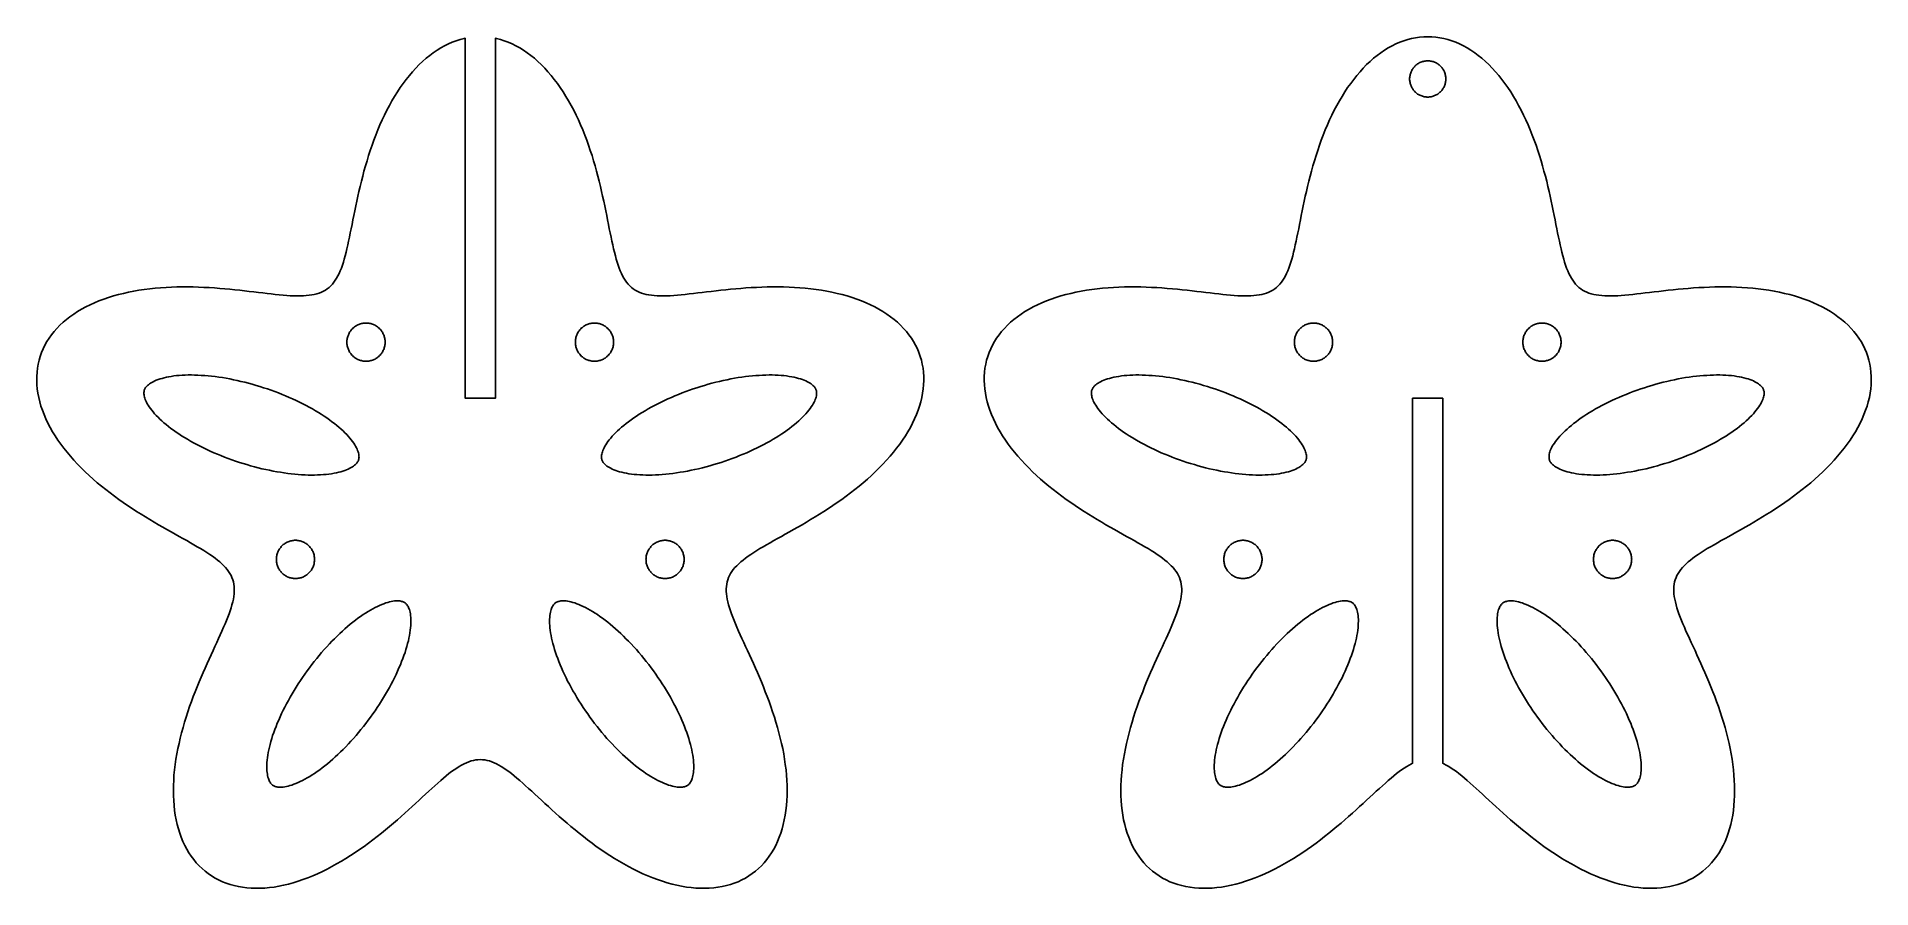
# Model space of a CAD drawing. Header units: millimetres. Extents: x -44 to 138, y -39 to 46.
import ezdxf

# ---------------------------------------------------------------- set-up
doc = ezdxf.new("R2010")
doc.units = ezdxf.units.MM
doc.layers.add('CUT', color=1, linetype='Continuous')

msp = doc.modelspace()

# ---------------------------------------------------------------- linework, layer by layer
at = {"layer": 'CUT'}
for points in [[(35.06, -0.61), (34.61, -0.91), (34.17, -1.19), (33.73, -1.47), (33.29, -1.74), (32.85, -2.01), (32.42, -2.27), (31.99, -2.52), (31.56, -2.76), (31.15, -3), (30.74, -3.23), (30.33, -3.46), (29.94, -3.68), (29.56, -3.89), (29.18, -4.1), (28.82, -4.31), (28.47, -4.51), (28.13, -4.71), (27.8, -4.9), (27.49, -5.09), (27.19, -5.28), (26.9, -5.47), (26.63, -5.66), (26.37, -5.85), (26.13, -6.03), (25.9, -6.22), (25.7, -6.41), (25.5, -6.6), (25.32, -6.79), (25.16, -6.98), (25.02, -7.17), (24.89, -7.37), (24.78, -7.58), (24.69, -7.78), (24.61, -8), (24.55, -8.21), (24.5, -8.44), (24.47, -8.67), (24.46, -8.9), (24.46, -9.15), (24.48, -9.4), (24.51, -9.65), (24.55, -9.92), (24.61, -10.2), (24.69, -10.48), (24.77, -10.77), (24.87, -11.07), (24.98, -11.38), (25.1, -11.7), (25.23, -12.03), (25.37, -12.37), (25.52, -12.72), (25.68, -13.09), (25.85, -13.46), (26.02, -13.84), (26.2, -14.22), (26.38, -14.62), (26.57, -15.03), (26.77, -15.45), (26.96, -15.88), (27.16, -16.32), (27.36, -16.77), (27.56, -17.22), (27.76, -17.68), (27.96, -18.15), (28.15, -18.63), (28.34, -19.12), (28.53, -19.61), (28.72, -20.11), (28.9, -20.61), (29.07, -21.12), (29.24, -21.64), (29.4, -22.16), (29.55, -22.68), (29.7, -23.2), (29.83, -23.73), (29.95, -24.26), (30.07, -24.78), (30.17, -25.31), (30.26, -25.84), (30.33, -26.37), (30.4, -26.89), (30.45, -27.41), (30.48, -27.93), (30.5, -28.45), (30.51, -28.95), (30.5, -29.46), (30.48, -29.95), (30.44, -30.44), (30.39, -30.92), (30.32, -31.4), (30.23, -31.86), (30.13, -32.31), (30.01, -32.75), (29.88, -33.18), (29.73, -33.6), (29.56, -34.01), (29.38, -34.4), (29.18, -34.77), (28.96, -35.14), (28.73, -35.48), (28.49, -35.81), (28.23, -36.13), (27.95, -36.43), (27.66, -36.71), (27.36, -36.97), (27.04, -37.21), (26.71, -37.44), (26.36, -37.65), (26.01, -37.84), (25.64, -38.01), (25.26, -38.16), (24.87, -38.29), (24.47, -38.4), (24.05, -38.5), (23.63, -38.57), (23.21, -38.62), (22.77, -38.66), (22.33, -38.67), (21.88, -38.66), (21.42, -38.64), (20.96, -38.6), (20.49, -38.54), (20.02, -38.46), (19.55, -38.36), (19.07, -38.25), (18.59, -38.11), (18.11, -37.97), (17.63, -37.8), (17.15, -37.62), (16.66, -37.43), (16.18, -37.22), (15.7, -37), (15.23, -36.76), (14.75, -36.51), (14.28, -36.25), (13.81, -35.98), (13.35, -35.7), (12.89, -35.41), (12.43, -35.11), (11.99, -34.81), (11.54, -34.5), (11.11, -34.18), (10.67, -33.86), (10.25, -33.53), (9.83, -33.2), (9.42, -32.87), (9.02, -32.53), (8.63, -32.2), (8.24, -31.86), (7.86, -31.53), (7.49, -31.2), (7.13, -30.87), (6.77, -30.55), (6.43, -30.23), (6.09, -29.92), (5.76, -29.61), (5.43, -29.31), (5.12, -29.02), (4.81, -28.74), (4.51, -28.47), (4.22, -28.21), (3.93, -27.95), (3.65, -27.72), (3.38, -27.49), (3.11, -27.27), (2.85, -27.07), (2.59, -26.89), (2.34, -26.72), (2.09, -26.56), (1.85, -26.42), (1.61, -26.29), (1.37, -26.18), (1.14, -26.09), (0.91, -26.01), (0.68, -25.95), (0.45, -25.91), (0.23, -25.88), (0, -25.87), (-0.23, -25.88), (-0.45, -25.91), (-0.68, -25.95), (-0.91, -26.01), (-1.14, -26.09), (-1.37, -26.18), (-1.61, -26.29), (-1.85, -26.42), (-2.09, -26.56), (-2.34, -26.72), (-2.59, -26.89), (-2.85, -27.07), (-3.11, -27.27), (-3.38, -27.49), (-3.65, -27.72), (-3.93, -27.95), (-4.22, -28.21), (-4.51, -28.47), (-4.81, -28.74), (-5.12, -29.02), (-5.43, -29.31), (-5.76, -29.61), (-6.09, -29.92), (-6.43, -30.23), (-6.77, -30.55), (-7.13, -30.87), (-7.49, -31.2), (-7.86, -31.53), (-8.24, -31.86), (-8.63, -32.2), (-9.02, -32.53), (-9.42, -32.87), (-9.83, -33.2), (-10.25, -33.53), (-10.67, -33.86), (-11.11, -34.18), (-11.54, -34.5), (-11.99, -34.81), (-12.43, -35.11), (-12.89, -35.41), (-13.35, -35.7), (-13.81, -35.98), (-14.28, -36.25), (-14.75, -36.51), (-15.23, -36.76), (-15.7, -37), (-16.18, -37.22), (-16.66, -37.43), (-17.15, -37.62), (-17.63, -37.8), (-18.11, -37.97), (-18.59, -38.11), (-19.07, -38.25), (-19.55, -38.36), (-20.02, -38.46), (-20.49, -38.54), (-20.96, -38.6), (-21.42, -38.64), (-21.88, -38.66), (-22.33, -38.67), (-22.77, -38.66), (-23.21, -38.62), (-23.63, -38.57), (-24.05, -38.5), (-24.47, -38.4), (-24.87, -38.29), (-25.26, -38.16), (-25.64, -38.01), (-26.01, -37.84), (-26.36, -37.65), (-26.71, -37.44), (-27.04, -37.21), (-27.36, -36.97), (-27.66, -36.71), (-27.95, -36.43), (-28.23, -36.13), (-28.49, -35.81), (-28.73, -35.48), (-28.96, -35.14), (-29.18, -34.77), (-29.38, -34.4), (-29.56, -34.01), (-29.73, -33.6), (-29.88, -33.18), (-30.01, -32.75), (-30.13, -32.31), (-30.23, -31.86), (-30.32, -31.4), (-30.39, -30.92), (-30.44, -30.44), (-30.48, -29.95), (-30.5, -29.46), (-30.51, -28.95), (-30.5, -28.45), (-30.48, -27.93), (-30.45, -27.41), (-30.4, -26.89), (-30.33, -26.37), (-30.26, -25.84), (-30.17, -25.31), (-30.07, -24.78), (-29.95, -24.26), (-29.83, -23.73), (-29.7, -23.2), (-29.55, -22.68), (-29.4, -22.16), (-29.24, -21.64), (-29.07, -21.12), (-28.9, -20.61), (-28.72, -20.11), (-28.53, -19.61), (-28.34, -19.12), (-28.15, -18.63), (-27.96, -18.15), (-27.76, -17.68), (-27.56, -17.22), (-27.36, -16.77), (-27.16, -16.32), (-26.96, -15.88), (-26.77, -15.45), (-26.57, -15.03), (-26.38, -14.62), (-26.2, -14.22), (-26.02, -13.84), (-25.85, -13.46), (-25.68, -13.09), (-25.52, -12.72), (-25.37, -12.37), (-25.23, -12.03), (-25.1, -11.7), (-24.98, -11.38), (-24.87, -11.07), (-24.77, -10.77), (-24.69, -10.48), (-24.61, -10.2), (-24.55, -9.92), (-24.51, -9.65), (-24.48, -9.4), (-24.46, -9.15), (-24.46, -8.9), (-24.47, -8.67), (-24.5, -8.44), (-24.55, -8.21), (-24.61, -8), (-24.69, -7.78), (-24.78, -7.58), (-24.89, -7.37), (-25.02, -7.17), (-25.16, -6.98), (-25.32, -6.79), (-25.5, -6.6), (-25.7, -6.41), (-25.9, -6.22), (-26.13, -6.03), (-26.37, -5.85), (-26.63, -5.66), (-26.9, -5.47), (-27.19, -5.28), (-27.49, -5.09), (-27.8, -4.9), (-28.13, -4.71), (-28.47, -4.51), (-28.82, -4.31), (-29.18, -4.1), (-29.56, -3.89), (-29.94, -3.68), (-30.33, -3.46), (-30.74, -3.23), (-31.15, -3), (-31.56, -2.76), (-31.99, -2.52), (-32.42, -2.27), (-32.85, -2.01), (-33.29, -1.74), (-33.73, -1.47), (-34.17, -1.19), (-34.61, -0.91), (-35.06, -0.61), (-35.5, -0.31), (-35.94, 0), (-36.38, 0.32), (-36.81, 0.64), (-37.24, 0.98), (-37.66, 1.32), (-38.08, 1.66), (-38.49, 2.02), (-38.89, 2.38), (-39.28, 2.75), (-39.67, 3.12), (-40.04, 3.5), (-40.4, 3.89), (-40.74, 4.28), (-41.08, 4.68), (-41.4, 5.08), (-41.7, 5.49), (-41.99, 5.9), (-42.27, 6.32), (-42.52, 6.73), (-42.76, 7.16), (-42.98, 7.58), (-43.19, 8), (-43.37, 8.43), (-43.53, 8.86), (-43.68, 9.28), (-43.8, 9.71), (-43.9, 10.14), (-43.98, 10.56), (-44.04, 10.98), (-44.08, 11.4), (-44.1, 11.82), (-44.1, 12.23), (-44.07, 12.64), (-44.02, 13.04), (-43.95, 13.44), (-43.86, 13.83), (-43.75, 14.21), (-43.61, 14.59), (-43.46, 14.96), (-43.28, 15.33), (-43.08, 15.68), (-42.86, 16.03), (-42.62, 16.36), (-42.37, 16.69), (-42.09, 17), (-41.79, 17.31), (-41.48, 17.61), (-41.14, 17.89), (-40.79, 18.16), (-40.42, 18.42), (-40.04, 18.67), (-39.64, 18.91), (-39.23, 19.13), (-38.8, 19.35), (-38.36, 19.55), (-37.91, 19.73), (-37.44, 19.91), (-36.97, 20.07), (-36.48, 20.22), (-35.98, 20.36), (-35.48, 20.48), (-34.97, 20.6), (-34.45, 20.7), (-33.93, 20.79), (-33.4, 20.87), (-32.86, 20.93), (-32.32, 20.99), (-31.78, 21.04), (-31.24, 21.07), (-30.7, 21.1), (-30.16, 21.12), (-29.61, 21.12), (-29.07, 21.12), (-28.54, 21.12), (-28, 21.1), (-27.47, 21.08), (-26.94, 21.05), (-26.42, 21.02), (-25.9, 20.98), (-25.4, 20.93), (-24.89, 20.89), (-24.4, 20.84), (-23.91, 20.79), (-23.44, 20.73), (-22.97, 20.68), (-22.51, 20.63), (-22.06, 20.57), (-21.62, 20.52), (-21.2, 20.47), (-20.78, 20.42), (-20.38, 20.38), (-19.99, 20.34), (-19.61, 20.31), (-19.24, 20.28), (-18.89, 20.25), (-18.55, 20.24), (-18.22, 20.23), (-17.9, 20.23), (-17.59, 20.24), (-17.3, 20.26), (-17.02, 20.29), (-16.75, 20.33), (-16.5, 20.38), (-16.26, 20.44), (-16.02, 20.51), (-15.8, 20.6), (-15.6, 20.7), (-15.4, 20.81), (-15.21, 20.93), (-15.03, 21.07), (-14.86, 21.23), (-14.7, 21.4), (-14.55, 21.58), (-14.41, 21.78), (-14.28, 21.99), (-14.15, 22.22), (-14.03, 22.46), (-13.92, 22.72), (-13.81, 22.99), (-13.71, 23.27), (-13.61, 23.58), (-13.52, 23.89), (-13.43, 24.22), (-13.34, 24.57), (-13.25, 24.92), (-13.17, 25.3), (-13.09, 25.68), (-13, 26.08), (-12.92, 26.49), (-12.83, 26.91), (-12.75, 27.34), (-12.66, 27.78), (-12.57, 28.23), (-12.48, 28.7), (-12.38, 29.17), (-12.28, 29.64), (-12.17, 30.13), (-12.06, 30.62), (-11.95, 31.12), (-11.82, 31.62), (-11.69, 32.13), (-11.56, 32.64), (-11.41, 33.15), (-11.26, 33.66), (-11.11, 34.18), (-10.94, 34.69), (-10.76, 35.21), (-10.58, 35.72), (-10.39, 36.22), (-10.19, 36.73), (-9.98, 37.23), (-9.76, 37.72), (-9.53, 38.21), (-9.29, 38.69), (-9.04, 39.16), (-8.78, 39.62), (-8.52, 40.07), (-8.24, 40.51), (-7.96, 40.94), (-7.67, 41.36), (-7.36, 41.76), (-7.05, 42.15), (-6.73, 42.52), (-6.41, 42.88), (-6.07, 43.22), (-5.73, 43.54), (-5.38, 43.85), (-5.03, 44.14), (-4.67, 44.41), (-4.3, 44.66), (-3.93, 44.89), (-3.55, 45.09), (-3.17, 45.28), (-2.78, 45.45), (-2.39, 45.59), (-2, 45.72), (-1.6, 45.82), (-1.5, 45.84), (-1.5, 10.06), (1.5, 10.06), (1.5, 45.84), (1.6, 45.82), (2, 45.72), (2.39, 45.59), (2.78, 45.45), (3.17, 45.28), (3.55, 45.09), (3.93, 44.89), (4.3, 44.66), (4.67, 44.41), (5.03, 44.14), (5.38, 43.85), (5.73, 43.54), (6.07, 43.22), (6.41, 42.88), (6.73, 42.52), (7.05, 42.15), (7.36, 41.76), (7.67, 41.36), (7.96, 40.94), (8.24, 40.51), (8.52, 40.07), (8.78, 39.62), (9.04, 39.16), (9.29, 38.69), (9.53, 38.21), (9.76, 37.72), (9.98, 37.23), (10.19, 36.73), (10.39, 36.22), (10.58, 35.72), (10.76, 35.21), (10.94, 34.69), (11.11, 34.18), (11.26, 33.66), (11.41, 33.15), (11.56, 32.64), (11.69, 32.13), (11.82, 31.62), (11.95, 31.12), (12.06, 30.62), (12.17, 30.13), (12.28, 29.64), (12.38, 29.17), (12.48, 28.7), (12.57, 28.23), (12.66, 27.78), (12.75, 27.34), (12.83, 26.91), (12.92, 26.49), (13, 26.08), (13.09, 25.68), (13.17, 25.3), (13.25, 24.92), (13.34, 24.57), (13.43, 24.22), (13.52, 23.89), (13.61, 23.58), (13.71, 23.27), (13.81, 22.99), (13.92, 22.72), (14.03, 22.46), (14.15, 22.22), (14.28, 21.99), (14.41, 21.78), (14.55, 21.58), (14.7, 21.4), (14.86, 21.23), (15.03, 21.07), (15.21, 20.93), (15.4, 20.81), (15.6, 20.7), (15.8, 20.6), (16.02, 20.51), (16.26, 20.44), (16.5, 20.38), (16.75, 20.33), (17.02, 20.29), (17.3, 20.26), (17.59, 20.24), (17.9, 20.23), (18.22, 20.23), (18.55, 20.24), (18.89, 20.25), (19.24, 20.28), (19.61, 20.31), (19.99, 20.34), (20.38, 20.38), (20.78, 20.42), (21.2, 20.47), (21.62, 20.52), (22.06, 20.57), (22.51, 20.63), (22.97, 20.68), (23.44, 20.73), (23.91, 20.79), (24.4, 20.84), (24.89, 20.89), (25.4, 20.93), (25.9, 20.98), (26.42, 21.02), (26.94, 21.05), (27.47, 21.08), (28, 21.1), (28.54, 21.12), (29.07, 21.12), (29.61, 21.12), (30.16, 21.12), (30.7, 21.1), (31.24, 21.07), (31.78, 21.04), (32.32, 20.99), (32.86, 20.93), (33.4, 20.87), (33.93, 20.79), (34.45, 20.7), (34.97, 20.6), (35.48, 20.48), (35.98, 20.36), (36.48, 20.22), (36.97, 20.07), (37.44, 19.91), (37.91, 19.73), (38.36, 19.55), (38.8, 19.35), (39.23, 19.13), (39.64, 18.91), (40.04, 18.67), (40.42, 18.42), (40.79, 18.16), (41.14, 17.89), (41.48, 17.61), (41.79, 17.31), (42.09, 17), (42.37, 16.69), (42.62, 16.36), (42.86, 16.03), (43.08, 15.68), (43.28, 15.33), (43.46, 14.96), (43.61, 14.59), (43.75, 14.21), (43.86, 13.83), (43.95, 13.44), (44.02, 13.04), (44.07, 12.64), (44.1, 12.23), (44.1, 11.82), (44.08, 11.4), (44.04, 10.98), (43.98, 10.56), (43.9, 10.14), (43.8, 9.71), (43.68, 9.28), (43.53, 8.86), (43.37, 8.43), (43.19, 8), (42.98, 7.58), (42.76, 7.16), (42.52, 6.73), (42.27, 6.32), (41.99, 5.9), (41.7, 5.49), (41.4, 5.08), (41.08, 4.68), (40.74, 4.28), (40.4, 3.89), (40.04, 3.5), (39.67, 3.12), (39.28, 2.75), (38.89, 2.38), (38.49, 2.02), (38.08, 1.66), (37.66, 1.32), (37.24, 0.98), (36.81, 0.64), (36.38, 0.32), (35.94, 0), (35.5, -0.31), (35.06, -0.61)], [(128.82, -0.91), (128.37, -1.19), (127.93, -1.47), (127.49, -1.74), (127.05, -2.01), (126.62, -2.27), (126.19, -2.52), (125.77, -2.76), (125.35, -3), (124.94, -3.23), (124.54, -3.46), (124.14, -3.68), (123.76, -3.89), (123.39, -4.1), (123.02, -4.31), (122.67, -4.51), (122.33, -4.71), (122, -4.9), (121.69, -5.09), (121.39, -5.28), (121.1, -5.47), (120.83, -5.66), (120.57, -5.85), (120.33, -6.03), (120.11, -6.22), (119.9, -6.41), (119.7, -6.6), (119.53, -6.79), (119.37, -6.98), (119.22, -7.17), (119.09, -7.37), (118.98, -7.58), (118.89, -7.78), (118.81, -8), (118.75, -8.21), (118.7, -8.44), (118.67, -8.67), (118.66, -8.9), (118.66, -9.15), (118.68, -9.4), (118.71, -9.65), (118.76, -9.92), (118.82, -10.2), (118.89, -10.48), (118.97, -10.77), (119.07, -11.07), (119.18, -11.38), (119.3, -11.7), (119.43, -12.03), (119.58, -12.37), (119.73, -12.72), (119.88, -13.09), (120.05, -13.46), (120.22, -13.84), (120.4, -14.22), (120.59, -14.62), (120.78, -15.03), (120.97, -15.45), (121.16, -15.88), (121.36, -16.32), (121.56, -16.77), (121.76, -17.22), (121.96, -17.68), (122.16, -18.15), (122.35, -18.63), (122.55, -19.12), (122.74, -19.61), (122.92, -20.11), (123.1, -20.61), (123.28, -21.12), (123.44, -21.64), (123.6, -22.16), (123.76, -22.68), (123.9, -23.2), (124.03, -23.73), (124.16, -24.26), (124.27, -24.78), (124.37, -25.31), (124.46, -25.84), (124.53, -26.37), (124.6, -26.89), (124.65, -27.41), (124.68, -27.93), (124.71, -28.45), (124.71, -28.95), (124.71, -29.46), (124.68, -29.95), (124.65, -30.44), (124.59, -30.92), (124.52, -31.4), (124.44, -31.86), (124.33, -32.31), (124.22, -32.75), (124.08, -33.18), (123.93, -33.6), (123.76, -34.01), (123.58, -34.4), (123.38, -34.77), (123.17, -35.14), (122.94, -35.48), (122.69, -35.81), (122.43, -36.13), (122.15, -36.43), (121.86, -36.71), (121.56, -36.97), (121.24, -37.21), (120.91, -37.44), (120.57, -37.65), (120.21, -37.84), (119.84, -38.01), (119.46, -38.16), (119.07, -38.29), (118.67, -38.4), (118.26, -38.5), (117.84, -38.57), (117.41, -38.62), (116.97, -38.66), (116.53, -38.67), (116.08, -38.66), (115.62, -38.64), (115.16, -38.6), (114.69, -38.54), (114.22, -38.46), (113.75, -38.36), (113.27, -38.25), (112.79, -38.11), (112.31, -37.97), (111.83, -37.8), (111.35, -37.62), (110.87, -37.43), (110.39, -37.22), (109.91, -37), (109.43, -36.76), (108.95, -36.51), (108.48, -36.25), (108.01, -35.98), (107.55, -35.7), (107.09, -35.41), (106.64, -35.11), (106.19, -34.81), (105.75, -34.5), (105.31, -34.18), (104.88, -33.86), (104.45, -33.53), (104.04, -33.2), (103.63, -32.87), (103.22, -32.53), (102.83, -32.2), (102.44, -31.86), (102.06, -31.53), (101.69, -31.2), (101.33, -30.87), (100.98, -30.55), (100.63, -30.23), (100.29, -29.92), (99.96, -29.61), (99.64, -29.31), (99.32, -29.02), (99.01, -28.74), (98.71, -28.47), (98.42, -28.21), (98.13, -27.95), (97.85, -27.72), (97.58, -27.49), (97.31, -27.27), (97.05, -27.07), (96.79, -26.89), (96.54, -26.72), (96.29, -26.56), (96.05, -26.42), (95.81, -26.29), (95.7, -26.24), (95.7, 10.06), (92.7, 10.06), (92.7, -26.24), (92.59, -26.29), (92.36, -26.42), (92.11, -26.56), (91.87, -26.72), (91.61, -26.89), (91.36, -27.07), (91.1, -27.27), (90.83, -27.49), (90.55, -27.72), (90.27, -27.95), (89.99, -28.21), (89.69, -28.47), (89.39, -28.74), (89.09, -29.02), (88.77, -29.31), (88.45, -29.61), (88.12, -29.92), (87.78, -30.23), (87.43, -30.55), (87.08, -30.87), (86.71, -31.2), (86.34, -31.53), (85.96, -31.86), (85.58, -32.2), (85.18, -32.53), (84.78, -32.87), (84.37, -33.2), (83.95, -33.53), (83.53, -33.86), (83.1, -34.18), (82.66, -34.5), (82.22, -34.81), (81.77, -35.11), (81.31, -35.41), (80.85, -35.7), (80.39, -35.98), (79.92, -36.25), (79.45, -36.51), (78.98, -36.76), (78.5, -37), (78.02, -37.22), (77.54, -37.43), (77.06, -37.62), (76.58, -37.8), (76.09, -37.97), (75.61, -38.11), (75.13, -38.25), (74.66, -38.36), (74.18, -38.46), (73.71, -38.54), (73.25, -38.6), (72.78, -38.64), (72.33, -38.66), (71.88, -38.67), (71.43, -38.66), (71, -38.62), (70.57, -38.57), (70.15, -38.5), (69.74, -38.4), (69.34, -38.29), (68.95, -38.16), (68.57, -38.01), (68.2, -37.84), (67.84, -37.65), (67.5, -37.44), (67.16, -37.21), (66.85, -36.97), (66.54, -36.71), (66.25, -36.43), (65.98, -36.13), (65.72, -35.81), (65.47, -35.48), (65.24, -35.14), (65.02, -34.77), (64.83, -34.4), (64.64, -34.01), (64.48, -33.6), (64.32, -33.18), (64.19, -32.75), (64.07, -32.31), (63.97, -31.86), (63.88, -31.4), (63.81, -30.92), (63.76, -30.44), (63.72, -29.95), (63.7, -29.46), (63.69, -28.95), (63.7, -28.45), (63.72, -27.93), (63.76, -27.41), (63.81, -26.89), (63.87, -26.37), (63.95, -25.84), (64.04, -25.31), (64.14, -24.78), (64.25, -24.26), (64.37, -23.73), (64.51, -23.2), (64.65, -22.68), (64.8, -22.16), (64.96, -21.64), (65.13, -21.12), (65.3, -20.61), (65.48, -20.11), (65.67, -19.61), (65.86, -19.12), (66.05, -18.63), (66.25, -18.15), (66.45, -17.68), (66.64, -17.22), (66.84, -16.77), (67.04, -16.32), (67.24, -15.88), (67.44, -15.45), (67.63, -15.03), (67.82, -14.62), (68, -14.22), (68.18, -13.84), (68.36, -13.46), (68.52, -13.09), (68.68, -12.72), (68.83, -12.37), (68.97, -12.03), (69.1, -11.7), (69.22, -11.38), (69.33, -11.07), (69.43, -10.77), (69.52, -10.48), (69.59, -10.2), (69.65, -9.92), (69.69, -9.65), (69.73, -9.4), (69.74, -9.15), (69.74, -8.9), (69.73, -8.67), (69.7, -8.44), (69.66, -8.21), (69.59, -8), (69.52, -7.78), (69.42, -7.58), (69.31, -7.37), (69.18, -7.17), (69.04, -6.98), (68.88, -6.79), (68.7, -6.6), (68.51, -6.41), (68.3, -6.22), (68.07, -6.03), (67.83, -5.85), (67.57, -5.66), (67.3, -5.47), (67.02, -5.28), (66.72, -5.09), (66.4, -4.9), (66.08, -4.71), (65.74, -4.51), (65.38, -4.31), (65.02, -4.1), (64.65, -3.89), (64.26, -3.68), (63.87, -3.46), (63.47, -3.23), (63.06, -3), (62.64, -2.76), (62.21, -2.52), (61.79, -2.27), (61.35, -2.01), (60.92, -1.74), (60.48, -1.47), (60.03, -1.19), (59.59, -0.91), (59.15, -0.61), (58.71, -0.31), (58.27, 0), (57.83, 0.32), (57.39, 0.64), (56.96, 0.98), (56.54, 1.32), (56.12, 1.66), (55.71, 2.02), (55.31, 2.38), (54.92, 2.75), (54.54, 3.12), (54.17, 3.5), (53.81, 3.89), (53.46, 4.28), (53.12, 4.68), (52.8, 5.08), (52.5, 5.49), (52.21, 5.9), (51.94, 6.32), (51.68, 6.73), (51.44, 7.16), (51.22, 7.58), (51.02, 8), (50.83, 8.43), (50.67, 8.86), (50.53, 9.28), (50.4, 9.71), (50.3, 10.14), (50.22, 10.56), (50.16, 10.98), (50.12, 11.4), (50.1, 11.82), (50.11, 12.23), (50.13, 12.64), (50.18, 13.04), (50.25, 13.44), (50.34, 13.83), (50.45, 14.21), (50.59, 14.59), (50.75, 14.96), (50.92, 15.33), (51.12, 15.68), (51.34, 16.03), (51.58, 16.36), (51.84, 16.69), (52.11, 17), (52.41, 17.31), (52.73, 17.61), (53.06, 17.89), (53.41, 18.16), (53.78, 18.42), (54.16, 18.67), (54.56, 18.91), (54.97, 19.13), (55.4, 19.35), (55.84, 19.55), (56.3, 19.73), (56.76, 19.91), (57.24, 20.07), (57.72, 20.22), (58.22, 20.36), (58.72, 20.48), (59.23, 20.6), (59.75, 20.7), (60.28, 20.79), (60.81, 20.87), (61.34, 20.93), (61.88, 20.99), (62.42, 21.04), (62.96, 21.07), (63.5, 21.1), (64.05, 21.12), (64.59, 21.12), (65.13, 21.12), (65.67, 21.12), (66.2, 21.1), (66.73, 21.08), (67.26, 21.05), (67.78, 21.02), (68.3, 20.98), (68.81, 20.93), (69.31, 20.89), (69.8, 20.84), (70.29, 20.79), (70.77, 20.73), (71.23, 20.68), (71.69, 20.63), (72.14, 20.57), (72.58, 20.52), (73, 20.47), (73.42, 20.42), (73.82, 20.38), (74.21, 20.34), (74.59, 20.31), (74.96, 20.28), (75.32, 20.25), (75.66, 20.24), (75.99, 20.23), (76.3, 20.23), (76.61, 20.24), (76.9, 20.26), (77.18, 20.29), (77.45, 20.33), (77.7, 20.38), (77.95, 20.44), (78.18, 20.51), (78.4, 20.6), (78.61, 20.7), (78.81, 20.81), (78.99, 20.93), (79.17, 21.07), (79.34, 21.23), (79.5, 21.4), (79.65, 21.58), (79.79, 21.78), (79.92, 21.99), (80.05, 22.22), (80.17, 22.46), (80.28, 22.72), (80.39, 22.99), (80.49, 23.27), (80.59, 23.58), (80.69, 23.89), (80.78, 24.22), (80.86, 24.57), (80.95, 24.92), (81.03, 25.3), (81.12, 25.68), (81.2, 26.08), (81.28, 26.49), (81.37, 26.91), (81.45, 27.34), (81.54, 27.78), (81.63, 28.23), (81.73, 28.7), (81.82, 29.17), (81.92, 29.64), (82.03, 30.13), (82.14, 30.62), (82.26, 31.12), (82.38, 31.62), (82.51, 32.13), (82.65, 32.64), (82.79, 33.15), (82.94, 33.66), (83.1, 34.18), (83.26, 34.69), (83.44, 35.21), (83.62, 35.72), (83.82, 36.22), (84.02, 36.73), (84.23, 37.23), (84.45, 37.72), (84.68, 38.21), (84.91, 38.69), (85.16, 39.16), (85.42, 39.62), (85.68, 40.07), (85.96, 40.51), (86.24, 40.94), (86.54, 41.36), (86.84, 41.76), (87.15, 42.15), (87.47, 42.52), (87.79, 42.88), (88.13, 43.22), (88.47, 43.54), (88.82, 43.85), (89.17, 44.14), (89.54, 44.41), (89.9, 44.66), (90.28, 44.89), (90.65, 45.09), (91.04, 45.28), (91.42, 45.45), (91.81, 45.59), (92.21, 45.72), (92.6, 45.82), (93, 45.9), (93.4, 45.95), (93.8, 45.99), (94.2, 46), (94.6, 45.99), (95, 45.95), (95.4, 45.9), (95.8, 45.82), (96.2, 45.72), (96.59, 45.59), (96.98, 45.45), (97.37, 45.28), (97.75, 45.09), (98.13, 44.89), (98.5, 44.66), (98.87, 44.41), (99.23, 44.14), (99.59, 43.85), (99.94, 43.54), (100.28, 43.22), (100.61, 42.88), (100.94, 42.52), (101.26, 42.15), (101.57, 41.76), (101.87, 41.36), (102.16, 40.94), (102.45, 40.51), (102.72, 40.07), (102.99, 39.62), (103.24, 39.16), (103.49, 38.69), (103.73, 38.21), (103.96, 37.72), (104.18, 37.23), (104.39, 36.73), (104.59, 36.22), (104.78, 35.72), (104.97, 35.21), (105.14, 34.69), (105.31, 34.18), (105.47, 33.66), (105.62, 33.15), (105.76, 32.64), (105.9, 32.13), (106.03, 31.62), (106.15, 31.12), (106.26, 30.62), (106.38, 30.13), (106.48, 29.64), (106.58, 29.17), (106.68, 28.7), (106.77, 28.23), (106.86, 27.78), (106.95, 27.34), (107.04, 26.91), (107.12, 26.49), (107.2, 26.08), (107.29, 25.68), (107.37, 25.3), (107.46, 24.92), (107.54, 24.57), (107.63, 24.22), (107.72, 23.89), (107.81, 23.58), (107.91, 23.27), (108.01, 22.99), (108.12, 22.72), (108.24, 22.46), (108.36, 22.22), (108.48, 21.99), (108.62, 21.78), (108.76, 21.58), (108.91, 21.4), (109.07, 21.23), (109.23, 21.07), (109.41, 20.93), (109.6, 20.81), (109.8, 20.7), (110.01, 20.6), (110.23, 20.51), (110.46, 20.44), (110.7, 20.38), (110.96, 20.33), (111.22, 20.29), (111.5, 20.26), (111.8, 20.24), (112.1, 20.23), (112.42, 20.23), (112.75, 20.24), (113.09, 20.25), (113.45, 20.28), (113.81, 20.31), (114.19, 20.34), (114.58, 20.38), (114.99, 20.42), (115.4, 20.47), (115.83, 20.52), (116.26, 20.57), (116.71, 20.63), (117.17, 20.68), (117.64, 20.73), (118.12, 20.79), (118.6, 20.84), (119.1, 20.89), (119.6, 20.93), (120.11, 20.98), (120.62, 21.02), (121.15, 21.05), (121.67, 21.08), (122.2, 21.1), (122.74, 21.12), (123.28, 21.12), (123.82, 21.12), (124.36, 21.12), (124.9, 21.1), (125.44, 21.07), (125.99, 21.04), (126.53, 20.99), (127.06, 20.93), (127.6, 20.87), (128.13, 20.79), (128.65, 20.7), (129.17, 20.6), (129.68, 20.48), (130.19, 20.36), (130.68, 20.22), (131.17, 20.07), (131.64, 19.91), (132.11, 19.73), (132.56, 19.55), (133, 19.35), (133.43, 19.13), (133.84, 18.91), (134.24, 18.67), (134.63, 18.42), (134.99, 18.16), (135.34, 17.89), (135.68, 17.61), (135.99, 17.31), (136.29, 17), (136.57, 16.69), (136.83, 16.36), (137.07, 16.03), (137.29, 15.68), (137.48, 15.33), (137.66, 14.96), (137.82, 14.59), (137.95, 14.21), (138.06, 13.83), (138.16, 13.44), (138.23, 13.04), (138.27, 12.64), (138.3, 12.23), (138.3, 11.82), (138.29, 11.4), (138.25, 10.98), (138.19, 10.56), (138.11, 10.14), (138, 9.71), (137.88, 9.28), (137.74, 8.86), (137.57, 8.43), (137.39, 8), (137.19, 7.58), (136.96, 7.16), (136.73, 6.73), (136.47, 6.32), (136.2, 5.9), (135.91, 5.49), (135.6, 5.08), (135.28, 4.68), (134.95, 4.28), (134.6, 3.89), (134.24, 3.5), (133.87, 3.12), (133.49, 2.75), (133.09, 2.38), (132.69, 2.02), (132.28, 1.66), (131.86, 1.32), (131.44, 0.98), (131.01, 0.64), (130.58, 0.32), (130.14, 0), (129.7, -0.31), (129.26, -0.61), (128.82, -0.91)], [(96, 41.89), (95.99, 41.98), (95.98, 42.06), (95.97, 42.15), (95.95, 42.24), (95.93, 42.32), (95.9, 42.41), (95.87, 42.49), (95.83, 42.57), (95.79, 42.65), (95.75, 42.73), (95.7, 42.8), (95.65, 42.87), (95.59, 42.94), (95.54, 43.01), (95.48, 43.07), (95.41, 43.13), (95.34, 43.19), (95.28, 43.25), (95.2, 43.3), (95.13, 43.34), (95.05, 43.39), (94.97, 43.43), (94.89, 43.46), (94.81, 43.49), (94.73, 43.52), (94.64, 43.55), (94.55, 43.57), (94.47, 43.58), (94.38, 43.59), (94.29, 43.6), (94.2, 43.6), (94.11, 43.6), (94.03, 43.59), (93.94, 43.58), (93.85, 43.57), (93.77, 43.55), (93.68, 43.52), (93.6, 43.49), (93.51, 43.46), (93.43, 43.43), (93.35, 43.39), (93.28, 43.34), (93.2, 43.3), (93.13, 43.25), (93.06, 43.19), (92.99, 43.13), (92.93, 43.07), (92.87, 43.01), (92.81, 42.94), (92.76, 42.87), (92.71, 42.8), (92.66, 42.73), (92.62, 42.65), (92.58, 42.57), (92.54, 42.49), (92.51, 42.41), (92.48, 42.32), (92.46, 42.24), (92.44, 42.15), (92.42, 42.06), (92.41, 41.98), (92.4, 41.89), (92.4, 41.8), (92.4, 41.71), (92.41, 41.62), (92.42, 41.54), (92.44, 41.45), (92.46, 41.36), (92.48, 41.28), (92.51, 41.19), (92.54, 41.11), (92.58, 41.03), (92.62, 40.95), (92.66, 40.87), (92.71, 40.8), (92.76, 40.73), (92.81, 40.66), (92.87, 40.59), (92.93, 40.53), (92.99, 40.47), (93.06, 40.41), (93.13, 40.35), (93.2, 40.3), (93.28, 40.26), (93.35, 40.21), (93.43, 40.17), (93.51, 40.14), (93.6, 40.11), (93.68, 40.08), (93.77, 40.05), (93.85, 40.03), (93.94, 40.02), (94.03, 40.01), (94.11, 40), (94.2, 40), (94.29, 40), (94.38, 40.01), (94.47, 40.02), (94.55, 40.03), (94.64, 40.05), (94.73, 40.08), (94.81, 40.11), (94.89, 40.14), (94.97, 40.17), (95.05, 40.21), (95.13, 40.26), (95.2, 40.3), (95.28, 40.35), (95.34, 40.41), (95.41, 40.47), (95.48, 40.53), (95.54, 40.59), (95.59, 40.66), (95.65, 40.73), (95.7, 40.8), (95.75, 40.87), (95.79, 40.95), (95.83, 41.03), (95.87, 41.11), (95.9, 41.19), (95.93, 41.28), (95.95, 41.36), (95.97, 41.45), (95.98, 41.54), (95.99, 41.62), (96, 41.71), (96, 41.8), (96, 41.89)], [(-9.48, 15.35), (-9.47, 15.44), (-9.46, 15.54), (-9.46, 15.63), (-9.46, 15.72), (-9.47, 15.82), (-9.48, 15.91), (-9.49, 16), (-9.51, 16.09), (-9.54, 16.18), (-9.57, 16.27), (-9.6, 16.36), (-9.64, 16.44), (-9.68, 16.53), (-9.73, 16.61), (-9.78, 16.69), (-9.83, 16.76), (-9.89, 16.84), (-9.95, 16.91), (-10.01, 16.97), (-10.08, 17.04), (-10.15, 17.1), (-10.22, 17.16), (-10.3, 17.21), (-10.38, 17.26), (-10.46, 17.31), (-10.54, 17.35), (-10.63, 17.39), (-10.72, 17.42), (-10.8, 17.45), (-10.89, 17.47), (-10.99, 17.49), (-11.08, 17.51), (-11.17, 17.52), (-11.26, 17.53), (-11.36, 17.53), (-11.45, 17.53), (-11.54, 17.52), (-11.63, 17.51), (-11.73, 17.49), (-11.82, 17.47), (-11.91, 17.45), (-12, 17.42), (-12.08, 17.39), (-12.17, 17.35), (-12.25, 17.31), (-12.33, 17.26), (-12.41, 17.21), (-12.49, 17.16), (-12.56, 17.1), (-12.63, 17.04), (-12.7, 16.97), (-12.76, 16.91), (-12.82, 16.84), (-12.88, 16.76), (-12.94, 16.69), (-12.99, 16.61), (-13.03, 16.53), (-13.07, 16.44), (-13.11, 16.36), (-13.14, 16.27), (-13.17, 16.18), (-13.2, 16.09), (-13.22, 16), (-13.24, 15.91), (-13.25, 15.82), (-13.25, 15.72), (-13.26, 15.63), (-13.25, 15.54), (-13.25, 15.44), (-13.24, 15.35), (-13.22, 15.26), (-13.2, 15.17), (-13.17, 15.08), (-13.14, 14.99), (-13.11, 14.9), (-13.07, 14.82), (-13.03, 14.73), (-12.99, 14.65), (-12.94, 14.57), (-12.88, 14.5), (-12.82, 14.43), (-12.76, 14.35), (-12.7, 14.29), (-12.63, 14.22), (-12.56, 14.16), (-12.49, 14.1), (-12.41, 14.05), (-12.33, 14), (-12.25, 13.95), (-12.17, 13.91), (-12.08, 13.88), (-12, 13.84), (-11.91, 13.81), (-11.82, 13.79), (-11.73, 13.77), (-11.63, 13.75), (-11.54, 13.74), (-11.45, 13.73), (-11.36, 13.73), (-11.26, 13.73), (-11.17, 13.74), (-11.08, 13.75), (-10.99, 13.77), (-10.89, 13.79), (-10.8, 13.81), (-10.72, 13.84), (-10.63, 13.88), (-10.54, 13.91), (-10.46, 13.95), (-10.38, 14), (-10.3, 14.05), (-10.22, 14.1), (-10.15, 14.16), (-10.08, 14.22), (-10.01, 14.29), (-9.95, 14.35), (-9.89, 14.43), (-9.83, 14.5), (-9.78, 14.57), (-9.73, 14.65), (-9.68, 14.73), (-9.64, 14.82), (-9.6, 14.9), (-9.57, 14.99), (-9.54, 15.08), (-9.51, 15.17), (-9.49, 15.26), (-9.48, 15.35)], [(13.24, 15.35), (13.25, 15.44), (13.25, 15.54), (13.26, 15.63), (13.25, 15.72), (13.25, 15.82), (13.24, 15.91), (13.22, 16), (13.2, 16.09), (13.17, 16.18), (13.14, 16.27), (13.11, 16.36), (13.07, 16.44), (13.03, 16.53), (12.99, 16.61), (12.94, 16.69), (12.88, 16.76), (12.82, 16.84), (12.76, 16.91), (12.7, 16.97), (12.63, 17.04), (12.56, 17.1), (12.49, 17.16), (12.41, 17.21), (12.33, 17.26), (12.25, 17.31), (12.17, 17.35), (12.08, 17.39), (12, 17.42), (11.91, 17.45), (11.82, 17.47), (11.73, 17.49), (11.63, 17.51), (11.54, 17.52), (11.45, 17.53), (11.36, 17.53), (11.26, 17.53), (11.17, 17.52), (11.08, 17.51), (10.99, 17.49), (10.89, 17.47), (10.8, 17.45), (10.72, 17.42), (10.63, 17.39), (10.54, 17.35), (10.46, 17.31), (10.38, 17.26), (10.3, 17.21), (10.22, 17.16), (10.15, 17.1), (10.08, 17.04), (10.01, 16.97), (9.95, 16.91), (9.89, 16.84), (9.83, 16.76), (9.78, 16.69), (9.73, 16.61), (9.68, 16.53), (9.64, 16.44), (9.6, 16.36), (9.57, 16.27), (9.54, 16.18), (9.51, 16.09), (9.49, 16), (9.48, 15.91), (9.47, 15.82), (9.46, 15.72), (9.46, 15.63), (9.46, 15.54), (9.47, 15.44), (9.48, 15.35), (9.49, 15.26), (9.51, 15.17), (9.54, 15.08), (9.57, 14.99), (9.6, 14.9), (9.64, 14.82), (9.68, 14.73), (9.73, 14.65), (9.78, 14.57), (9.83, 14.5), (9.89, 14.43), (9.95, 14.35), (10.01, 14.29), (10.08, 14.22), (10.15, 14.16), (10.22, 14.1), (10.3, 14.05), (10.38, 14), (10.46, 13.95), (10.54, 13.91), (10.63, 13.88), (10.72, 13.84), (10.8, 13.81), (10.89, 13.79), (10.99, 13.77), (11.08, 13.75), (11.17, 13.74), (11.26, 13.73), (11.36, 13.73), (11.45, 13.73), (11.54, 13.74), (11.63, 13.75), (11.73, 13.77), (11.82, 13.79), (11.91, 13.81), (12, 13.84), (12.08, 13.88), (12.17, 13.91), (12.25, 13.95), (12.33, 14), (12.41, 14.05), (12.49, 14.1), (12.56, 14.16), (12.63, 14.22), (12.7, 14.29), (12.76, 14.35), (12.82, 14.43), (12.88, 14.5), (12.94, 14.57), (12.99, 14.65), (13.03, 14.73), (13.07, 14.82), (13.11, 14.9), (13.14, 14.99), (13.17, 15.08), (13.2, 15.17), (13.22, 15.26), (13.24, 15.35)], [(84.74, 15.44), (84.74, 15.54), (84.75, 15.63), (84.74, 15.72), (84.74, 15.82), (84.73, 15.91), (84.71, 16), (84.69, 16.09), (84.66, 16.18), (84.64, 16.27), (84.6, 16.36), (84.56, 16.44), (84.52, 16.53), (84.48, 16.61), (84.43, 16.69), (84.37, 16.76), (84.32, 16.84), (84.25, 16.91), (84.19, 16.97), (84.12, 17.04), (84.05, 17.1), (83.98, 17.16), (83.9, 17.21), (83.82, 17.26), (83.74, 17.31), (83.66, 17.35), (83.57, 17.39), (83.49, 17.42), (83.4, 17.45), (83.31, 17.47), (83.22, 17.49), (83.13, 17.51), (83.03, 17.52), (82.94, 17.53), (82.85, 17.53), (82.75, 17.53), (82.66, 17.52), (82.57, 17.51), (82.48, 17.49), (82.39, 17.47), (82.3, 17.45), (82.21, 17.42), (82.12, 17.39), (82.03, 17.35), (81.95, 17.31), (81.87, 17.26), (81.79, 17.21), (81.72, 17.16), (81.64, 17.1), (81.57, 17.04), (81.5, 16.97), (81.44, 16.91), (81.38, 16.84), (81.32, 16.76), (81.27, 16.69), (81.22, 16.61), (81.17, 16.53), (81.13, 16.44), (81.09, 16.36), (81.06, 16.27), (81.03, 16.18), (81, 16.09), (80.98, 16), (80.97, 15.91), (80.96, 15.82), (80.95, 15.72), (80.95, 15.63), (80.95, 15.54), (80.96, 15.44), (80.97, 15.35), (80.98, 15.26), (81, 15.17), (81.03, 15.08), (81.06, 14.99), (81.09, 14.9), (81.13, 14.82), (81.17, 14.73), (81.22, 14.65), (81.27, 14.57), (81.32, 14.5), (81.38, 14.43), (81.44, 14.35), (81.5, 14.29), (81.57, 14.22), (81.64, 14.16), (81.72, 14.1), (81.79, 14.05), (81.87, 14), (81.95, 13.95), (82.03, 13.91), (82.12, 13.88), (82.21, 13.84), (82.3, 13.81), (82.39, 13.79), (82.48, 13.77), (82.57, 13.75), (82.66, 13.74), (82.75, 13.73), (82.85, 13.73), (82.94, 13.73), (83.03, 13.74), (83.13, 13.75), (83.22, 13.77), (83.31, 13.79), (83.4, 13.81), (83.49, 13.84), (83.57, 13.88), (83.66, 13.91), (83.74, 13.95), (83.82, 14), (83.9, 14.05), (83.98, 14.1), (84.05, 14.16), (84.12, 14.22), (84.19, 14.29), (84.25, 14.35), (84.32, 14.43), (84.37, 14.5), (84.43, 14.57), (84.48, 14.65), (84.52, 14.73), (84.56, 14.82), (84.6, 14.9), (84.64, 14.99), (84.66, 15.08), (84.69, 15.17), (84.71, 15.26), (84.73, 15.35), (84.74, 15.44)], [(107.45, 15.44), (107.46, 15.54), (107.46, 15.63), (107.46, 15.72), (107.45, 15.82), (107.44, 15.91), (107.42, 16), (107.4, 16.09), (107.38, 16.18), (107.35, 16.27), (107.31, 16.36), (107.28, 16.44), (107.23, 16.53), (107.19, 16.61), (107.14, 16.69), (107.08, 16.76), (107.03, 16.84), (106.97, 16.91), (106.9, 16.97), (106.83, 17.04), (106.76, 17.1), (106.69, 17.16), (106.61, 17.21), (106.54, 17.26), (106.45, 17.31), (106.37, 17.35), (106.29, 17.39), (106.2, 17.42), (106.11, 17.45), (106.02, 17.47), (105.93, 17.49), (105.84, 17.51), (105.75, 17.52), (105.65, 17.53), (105.56, 17.53), (105.47, 17.53), (105.37, 17.52), (105.28, 17.51), (105.19, 17.49), (105.1, 17.47), (105.01, 17.45), (104.92, 17.42), (104.83, 17.39), (104.75, 17.35), (104.66, 17.31), (104.58, 17.26), (104.5, 17.21), (104.43, 17.16), (104.35, 17.1), (104.28, 17.04), (104.22, 16.97), (104.15, 16.91), (104.09, 16.84), (104.03, 16.76), (103.98, 16.69), (103.93, 16.61), (103.88, 16.53), (103.84, 16.44), (103.8, 16.36), (103.77, 16.27), (103.74, 16.18), (103.72, 16.09), (103.7, 16), (103.68, 15.91), (103.67, 15.82), (103.66, 15.72), (103.66, 15.63), (103.66, 15.54), (103.67, 15.44), (103.68, 15.35), (103.7, 15.26), (103.72, 15.17), (103.74, 15.08), (103.77, 14.99), (103.8, 14.9), (103.84, 14.82), (103.88, 14.73), (103.93, 14.65), (103.98, 14.57), (104.03, 14.5), (104.09, 14.43), (104.15, 14.35), (104.22, 14.29), (104.28, 14.22), (104.35, 14.16), (104.43, 14.1), (104.5, 14.05), (104.58, 14), (104.66, 13.95), (104.75, 13.91), (104.83, 13.88), (104.92, 13.84), (105.01, 13.81), (105.1, 13.79), (105.19, 13.77), (105.28, 13.75), (105.37, 13.74), (105.47, 13.73), (105.56, 13.73), (105.65, 13.73), (105.75, 13.74), (105.84, 13.75), (105.93, 13.77), (106.02, 13.79), (106.11, 13.81), (106.2, 13.84), (106.29, 13.88), (106.37, 13.91), (106.45, 13.95), (106.54, 14), (106.61, 14.05), (106.69, 14.1), (106.76, 14.16), (106.83, 14.22), (106.9, 14.29), (106.97, 14.35), (107.03, 14.43), (107.08, 14.5), (107.14, 14.57), (107.19, 14.65), (107.23, 14.73), (107.28, 14.82), (107.31, 14.9), (107.35, 14.99), (107.38, 15.08), (107.4, 15.17), (107.42, 15.26), (107.44, 15.35), (107.45, 15.44)], [(-20.44, 10.72), (-20.8, 10.85), (-21.17, 10.98), (-21.54, 11.1), (-21.92, 11.22), (-22.29, 11.33), (-22.67, 11.44), (-23.04, 11.54), (-23.42, 11.64), (-23.79, 11.73), (-24.16, 11.82), (-24.54, 11.9), (-24.91, 11.97), (-25.27, 12.04), (-25.64, 12.1), (-26, 12.15), (-26.36, 12.2), (-26.71, 12.24), (-27.06, 12.28), (-27.4, 12.31), (-27.74, 12.33), (-28.07, 12.35), (-28.4, 12.36), (-28.72, 12.37), (-29.03, 12.37), (-29.33, 12.36), (-29.63, 12.34), (-29.92, 12.32), (-30.19, 12.3), (-30.46, 12.27), (-30.72, 12.23), (-30.97, 12.19), (-31.2, 12.14), (-31.43, 12.09), (-31.64, 12.03), (-31.84, 11.97), (-32.03, 11.91), (-32.21, 11.84), (-32.37, 11.77), (-32.52, 11.7), (-32.66, 11.62), (-32.79, 11.55), (-32.9, 11.47), (-32.99, 11.4), (-33.08, 11.32), (-33.15, 11.25), (-33.22, 11.18), (-33.27, 11.11), (-33.31, 11.04), (-33.35, 10.98), (-33.38, 10.92), (-33.4, 10.85), (-33.42, 10.79), (-33.43, 10.72), (-33.44, 10.64), (-33.44, 10.57), (-33.44, 10.48), (-33.43, 10.39), (-33.42, 10.28), (-33.39, 10.17), (-33.36, 10.06), (-33.31, 9.93), (-33.25, 9.8), (-33.19, 9.66), (-33.11, 9.51), (-33.02, 9.35), (-32.91, 9.2), (-32.8, 9.03), (-32.67, 8.86), (-32.53, 8.69), (-32.38, 8.52), (-32.22, 8.34), (-32.04, 8.16), (-31.85, 7.98), (-31.66, 7.8), (-31.45, 7.61), (-31.23, 7.43), (-30.99, 7.24), (-30.75, 7.06), (-30.5, 6.88), (-30.24, 6.69), (-29.97, 6.51), (-29.69, 6.33), (-29.41, 6.15), (-29.11, 5.97), (-28.81, 5.8), (-28.5, 5.62), (-28.18, 5.45), (-27.85, 5.28), (-27.52, 5.12), (-27.18, 4.96), (-26.84, 4.8), (-26.49, 4.64), (-26.14, 4.49), (-25.79, 4.35), (-25.43, 4.21), (-25.06, 4.07), (-24.69, 3.93), (-24.33, 3.81), (-23.95, 3.68), (-23.58, 3.56), (-23.21, 3.45), (-22.83, 3.34), (-22.46, 3.24), (-22.08, 3.14), (-21.71, 3.05), (-21.33, 2.97), (-20.96, 2.89), (-20.59, 2.81), (-20.22, 2.75), (-19.86, 2.69), (-19.5, 2.63), (-19.14, 2.58), (-18.79, 2.54), (-18.44, 2.5), (-18.09, 2.47), (-17.76, 2.45), (-17.42, 2.43), (-17.1, 2.42), (-16.78, 2.42), (-16.47, 2.42), (-16.17, 2.43), (-15.87, 2.44), (-15.58, 2.46), (-15.31, 2.48), (-15.04, 2.52), (-14.78, 2.55), (-14.53, 2.6), (-14.3, 2.64), (-14.07, 2.69), (-13.86, 2.75), (-13.65, 2.81), (-13.47, 2.88), (-13.29, 2.94), (-13.12, 3.01), (-12.97, 3.09), (-12.84, 3.16), (-12.71, 3.24), (-12.6, 3.31), (-12.5, 3.39), (-12.42, 3.46), (-12.35, 3.53), (-12.28, 3.6), (-12.23, 3.67), (-12.19, 3.74), (-12.15, 3.8), (-12.12, 3.87), (-12.1, 3.93), (-12.08, 4), (-12.07, 4.07), (-12.06, 4.14), (-12.05, 4.22), (-12.06, 4.3), (-12.07, 4.4), (-12.08, 4.5), (-12.11, 4.61), (-12.14, 4.73), (-12.19, 4.85), (-12.24, 4.99), (-12.31, 5.13), (-12.39, 5.28), (-12.48, 5.43), (-12.58, 5.59), (-12.7, 5.75), (-12.83, 5.92), (-12.97, 6.09), (-13.12, 6.27), (-13.28, 6.44), (-13.46, 6.62), (-13.64, 6.8), (-13.84, 6.99), (-14.05, 7.17), (-14.27, 7.35), (-14.5, 7.54), (-14.75, 7.72), (-15, 7.91), (-15.26, 8.09), (-15.53, 8.27), (-15.81, 8.46), (-16.09, 8.63), (-16.39, 8.81), (-16.69, 8.99), (-17, 9.16), (-17.32, 9.33), (-17.65, 9.5), (-17.98, 9.67), (-18.31, 9.83), (-18.66, 9.98), (-19, 10.14), (-19.36, 10.29), (-19.71, 10.44), (-20.07, 10.58), (-20.44, 10.72)], [(22.83, 3.34), (23.21, 3.45), (23.58, 3.56), (23.95, 3.68), (24.33, 3.81), (24.69, 3.93), (25.06, 4.07), (25.43, 4.21), (25.79, 4.35), (26.14, 4.49), (26.49, 4.64), (26.84, 4.8), (27.18, 4.96), (27.52, 5.12), (27.85, 5.28), (28.18, 5.45), (28.5, 5.62), (28.81, 5.8), (29.11, 5.97), (29.41, 6.15), (29.69, 6.33), (29.97, 6.51), (30.24, 6.69), (30.5, 6.88), (30.75, 7.06), (30.99, 7.24), (31.23, 7.43), (31.45, 7.61), (31.66, 7.8), (31.85, 7.98), (32.04, 8.16), (32.22, 8.34), (32.38, 8.52), (32.53, 8.69), (32.67, 8.86), (32.8, 9.03), (32.91, 9.2), (33.02, 9.35), (33.11, 9.51), (33.19, 9.66), (33.25, 9.8), (33.31, 9.93), (33.36, 10.06), (33.39, 10.17), (33.42, 10.28), (33.43, 10.39), (33.44, 10.48), (33.44, 10.57), (33.44, 10.64), (33.43, 10.72), (33.42, 10.79), (33.4, 10.85), (33.38, 10.92), (33.35, 10.98), (33.31, 11.04), (33.27, 11.11), (33.22, 11.18), (33.15, 11.25), (33.08, 11.32), (32.99, 11.4), (32.9, 11.47), (32.79, 11.55), (32.66, 11.62), (32.52, 11.7), (32.37, 11.77), (32.21, 11.84), (32.03, 11.91), (31.84, 11.97), (31.64, 12.03), (31.43, 12.09), (31.2, 12.14), (30.97, 12.19), (30.72, 12.23), (30.46, 12.27), (30.19, 12.3), (29.92, 12.32), (29.63, 12.34), (29.33, 12.36), (29.03, 12.37), (28.72, 12.37), (28.4, 12.36), (28.07, 12.35), (27.74, 12.33), (27.4, 12.31), (27.06, 12.28), (26.71, 12.24), (26.36, 12.2), (26, 12.15), (25.64, 12.1), (25.27, 12.04), (24.91, 11.97), (24.54, 11.9), (24.16, 11.82), (23.79, 11.73), (23.42, 11.64), (23.04, 11.54), (22.67, 11.44), (22.29, 11.33), (21.92, 11.22), (21.54, 11.1), (21.17, 10.98), (20.8, 10.85), (20.44, 10.72), (20.07, 10.58), (19.71, 10.44), (19.36, 10.29), (19, 10.14), (18.66, 9.98), (18.31, 9.83), (17.98, 9.67), (17.65, 9.5), (17.32, 9.33), (17, 9.16), (16.69, 8.99), (16.39, 8.81), (16.09, 8.63), (15.81, 8.46), (15.53, 8.27), (15.26, 8.09), (15, 7.91), (14.75, 7.72), (14.5, 7.54), (14.27, 7.35), (14.05, 7.17), (13.84, 6.99), (13.64, 6.8), (13.46, 6.62), (13.28, 6.44), (13.12, 6.27), (12.97, 6.09), (12.83, 5.92), (12.7, 5.75), (12.58, 5.59), (12.48, 5.43), (12.39, 5.28), (12.31, 5.13), (12.24, 4.99), (12.19, 4.85), (12.14, 4.73), (12.11, 4.61), (12.08, 4.5), (12.07, 4.4), (12.06, 4.3), (12.05, 4.22), (12.06, 4.14), (12.07, 4.07), (12.08, 4), (12.1, 3.93), (12.12, 3.87), (12.15, 3.8), (12.19, 3.74), (12.23, 3.67), (12.28, 3.6), (12.35, 3.53), (12.42, 3.46), (12.5, 3.39), (12.6, 3.31), (12.71, 3.24), (12.84, 3.16), (12.97, 3.09), (13.12, 3.01), (13.29, 2.94), (13.47, 2.88), (13.65, 2.81), (13.86, 2.75), (14.07, 2.69), (14.3, 2.64), (14.53, 2.6), (14.78, 2.55), (15.04, 2.52), (15.31, 2.48), (15.58, 2.46), (15.87, 2.44), (16.17, 2.43), (16.47, 2.42), (16.78, 2.42), (17.1, 2.42), (17.42, 2.43), (17.76, 2.45), (18.09, 2.47), (18.44, 2.5), (18.79, 2.54), (19.14, 2.58), (19.5, 2.63), (19.86, 2.69), (20.22, 2.75), (20.59, 2.81), (20.96, 2.89), (21.33, 2.97), (21.71, 3.05), (22.08, 3.14), (22.46, 3.24), (22.83, 3.34)], [(73.4, 10.85), (73.03, 10.98), (72.66, 11.1), (72.29, 11.22), (71.91, 11.33), (71.54, 11.44), (71.16, 11.54), (70.79, 11.64), (70.41, 11.73), (70.04, 11.82), (69.67, 11.9), (69.3, 11.97), (68.93, 12.04), (68.56, 12.1), (68.2, 12.15), (67.85, 12.2), (67.49, 12.24), (67.14, 12.28), (66.8, 12.31), (66.46, 12.33), (66.13, 12.35), (65.8, 12.36), (65.48, 12.37), (65.17, 12.37), (64.87, 12.36), (64.57, 12.34), (64.29, 12.32), (64.01, 12.3), (63.74, 12.27), (63.48, 12.23), (63.24, 12.19), (63, 12.14), (62.77, 12.09), (62.56, 12.03), (62.36, 11.97), (62.17, 11.91), (61.99, 11.84), (61.83, 11.77), (61.68, 11.7), (61.54, 11.62), (61.42, 11.55), (61.31, 11.47), (61.21, 11.4), (61.12, 11.32), (61.05, 11.25), (60.99, 11.18), (60.94, 11.11), (60.89, 11.04), (60.86, 10.98), (60.83, 10.92), (60.8, 10.85), (60.78, 10.79), (60.77, 10.72), (60.76, 10.64), (60.76, 10.57), (60.76, 10.48), (60.77, 10.39), (60.79, 10.28), (60.81, 10.17), (60.85, 10.06), (60.89, 9.93), (60.95, 9.8), (61.02, 9.66), (61.09, 9.51), (61.19, 9.35), (61.29, 9.2), (61.4, 9.03), (61.53, 8.86), (61.67, 8.69), (61.82, 8.52), (61.99, 8.34), (62.16, 8.16), (62.35, 7.98), (62.55, 7.8), (62.76, 7.61), (62.98, 7.43), (63.21, 7.24), (63.45, 7.06), (63.7, 6.88), (63.96, 6.69), (64.23, 6.51), (64.51, 6.33), (64.8, 6.15), (65.09, 5.97), (65.4, 5.8), (65.71, 5.62), (66.03, 5.45), (66.35, 5.28), (66.68, 5.12), (67.02, 4.96), (67.36, 4.8), (67.71, 4.64), (68.06, 4.49), (68.42, 4.35), (68.78, 4.21), (69.14, 4.07), (69.51, 3.93), (69.88, 3.81), (70.25, 3.68), (70.62, 3.56), (71, 3.45), (71.37, 3.34), (71.75, 3.24), (72.12, 3.14), (72.5, 3.05), (72.87, 2.97), (73.24, 2.89), (73.61, 2.81), (73.98, 2.75), (74.34, 2.69), (74.7, 2.63), (75.06, 2.58), (75.42, 2.54), (75.76, 2.5), (76.11, 2.47), (76.45, 2.45), (76.78, 2.43), (77.1, 2.42), (77.42, 2.42), (77.73, 2.42), (78.04, 2.43), (78.33, 2.44), (78.62, 2.46), (78.9, 2.48), (79.16, 2.52), (79.42, 2.55), (79.67, 2.6), (79.91, 2.64), (80.13, 2.69), (80.35, 2.75), (80.55, 2.81), (80.74, 2.88), (80.91, 2.94), (81.08, 3.01), (81.23, 3.09), (81.37, 3.16), (81.49, 3.24), (81.6, 3.31), (81.7, 3.39), (81.78, 3.46), (81.86, 3.53), (81.92, 3.6), (81.97, 3.67), (82.02, 3.74), (82.05, 3.8), (82.08, 3.87), (82.1, 3.93), (82.12, 4), (82.14, 4.07), (82.15, 4.14), (82.15, 4.22), (82.15, 4.3), (82.14, 4.4), (82.12, 4.5), (82.09, 4.61), (82.06, 4.73), (82.01, 4.85), (81.96, 4.99), (81.89, 5.13), (81.81, 5.28), (81.72, 5.43), (81.62, 5.59), (81.5, 5.75), (81.38, 5.92), (81.24, 6.09), (81.08, 6.27), (80.92, 6.44), (80.75, 6.62), (80.56, 6.8), (80.36, 6.99), (80.15, 7.17), (79.93, 7.35), (79.7, 7.54), (79.46, 7.72), (79.21, 7.91), (78.95, 8.09), (78.68, 8.27), (78.4, 8.46), (78.11, 8.63), (77.81, 8.81), (77.51, 8.99), (77.2, 9.16), (76.88, 9.33), (76.56, 9.5), (76.23, 9.67), (75.89, 9.83), (75.55, 9.98), (75.2, 10.14), (74.85, 10.29), (74.49, 10.44), (74.13, 10.58), (73.77, 10.72), (73.4, 10.85)], [(117.41, 3.45), (117.78, 3.56), (118.16, 3.68), (118.53, 3.81), (118.9, 3.93), (119.26, 4.07), (119.63, 4.21), (119.99, 4.35), (120.35, 4.49), (120.7, 4.64), (121.04, 4.8), (121.39, 4.96), (121.72, 5.12), (122.06, 5.28), (122.38, 5.45), (122.7, 5.62), (123.01, 5.8), (123.31, 5.97), (123.61, 6.15), (123.9, 6.33), (124.17, 6.51), (124.44, 6.69), (124.71, 6.88), (124.96, 7.06), (125.2, 7.24), (125.43, 7.43), (125.65, 7.61), (125.86, 7.8), (126.06, 7.98), (126.24, 8.16), (126.42, 8.34), (126.58, 8.52), (126.73, 8.69), (126.87, 8.86), (127, 9.03), (127.12, 9.2), (127.22, 9.35), (127.31, 9.51), (127.39, 9.66), (127.46, 9.8), (127.51, 9.93), (127.56, 10.06), (127.59, 10.17), (127.62, 10.28), (127.64, 10.39), (127.65, 10.48), (127.65, 10.57), (127.64, 10.64), (127.64, 10.72), (127.62, 10.79), (127.6, 10.85), (127.58, 10.92), (127.55, 10.98), (127.51, 11.04), (127.47, 11.11), (127.42, 11.18), (127.36, 11.25), (127.28, 11.32), (127.2, 11.4), (127.1, 11.47), (126.99, 11.55), (126.86, 11.62), (126.73, 11.7), (126.58, 11.77), (126.41, 11.84), (126.24, 11.91), (126.05, 11.97), (125.85, 12.03), (125.63, 12.09), (125.41, 12.14), (125.17, 12.19), (124.92, 12.23), (124.66, 12.27), (124.4, 12.3), (124.12, 12.32), (123.83, 12.34), (123.54, 12.36), (123.23, 12.37), (122.92, 12.37), (122.6, 12.36), (122.28, 12.35), (121.94, 12.33), (121.61, 12.31), (121.26, 12.28), (120.91, 12.24), (120.56, 12.2), (120.2, 12.15), (119.84, 12.1), (119.48, 12.04), (119.11, 11.97), (118.74, 11.9), (118.37, 11.82), (117.99, 11.73), (117.62, 11.64), (117.24, 11.54), (116.87, 11.44), (116.49, 11.33), (116.12, 11.22), (115.75, 11.1), (115.38, 10.98), (115.01, 10.85), (114.64, 10.72), (114.28, 10.58), (113.92, 10.44), (113.56, 10.29), (113.21, 10.14), (112.86, 9.98), (112.52, 9.83), (112.18, 9.67), (111.85, 9.5), (111.52, 9.33), (111.21, 9.16), (110.89, 8.99), (110.59, 8.81), (110.3, 8.63), (110.01, 8.46), (109.73, 8.27), (109.46, 8.09), (109.2, 7.91), (108.95, 7.72), (108.71, 7.54), (108.48, 7.35), (108.26, 7.17), (108.05, 6.99), (107.85, 6.8), (107.66, 6.62), (107.49, 6.44), (107.32, 6.27), (107.17, 6.09), (107.03, 5.92), (106.9, 5.75), (106.79, 5.59), (106.68, 5.43), (106.59, 5.28), (106.51, 5.13), (106.45, 4.99), (106.39, 4.85), (106.35, 4.73), (106.31, 4.61), (106.29, 4.5), (106.27, 4.4), (106.26, 4.3), (106.26, 4.22), (106.26, 4.14), (106.27, 4.07), (106.28, 4), (106.3, 3.93), (106.32, 3.87), (106.35, 3.8), (106.39, 3.74), (106.43, 3.67), (106.49, 3.6), (106.55, 3.53), (106.62, 3.46), (106.71, 3.39), (106.81, 3.31), (106.92, 3.24), (107.04, 3.16), (107.18, 3.09), (107.33, 3.01), (107.49, 2.94), (107.67, 2.88), (107.86, 2.81), (108.06, 2.75), (108.27, 2.69), (108.5, 2.64), (108.74, 2.6), (108.98, 2.55), (109.24, 2.52), (109.51, 2.48), (109.79, 2.46), (110.07, 2.44), (110.37, 2.43), (110.67, 2.42), (110.98, 2.42), (111.3, 2.42), (111.63, 2.43), (111.96, 2.45), (112.3, 2.47), (112.64, 2.5), (112.99, 2.54), (113.34, 2.58), (113.7, 2.63), (114.06, 2.69), (114.43, 2.75), (114.8, 2.81), (115.17, 2.89), (115.54, 2.97), (115.91, 3.05), (116.28, 3.14), (116.66, 3.24), (117.04, 3.34), (117.41, 3.45)], [(-16.5, -6.25), (-16.48, -6.16), (-16.48, -6.06), (-16.47, -5.97), (-16.48, -5.88), (-16.48, -5.78), (-16.5, -5.69), (-16.51, -5.6), (-16.53, -5.51), (-16.56, -5.42), (-16.59, -5.33), (-16.62, -5.24), (-16.66, -5.16), (-16.7, -5.07), (-16.75, -4.99), (-16.79, -4.91), (-16.85, -4.84), (-16.91, -4.77), (-16.97, -4.69), (-17.03, -4.63), (-17.1, -4.56), (-17.17, -4.5), (-17.24, -4.44), (-17.32, -4.39), (-17.4, -4.34), (-17.48, -4.29), (-17.56, -4.25), (-17.65, -4.22), (-17.73, -4.18), (-17.82, -4.15), (-17.91, -4.13), (-18, -4.11), (-18.1, -4.09), (-18.19, -4.08), (-18.28, -4.07), (-18.37, -4.07), (-18.47, -4.07), (-18.56, -4.08), (-18.65, -4.09), (-18.75, -4.11), (-18.84, -4.13), (-18.93, -4.15), (-19.01, -4.18), (-19.1, -4.22), (-19.19, -4.25), (-19.27, -4.29), (-19.35, -4.34), (-19.43, -4.39), (-19.51, -4.44), (-19.58, -4.5), (-19.65, -4.56), (-19.72, -4.63), (-19.78, -4.69), (-19.84, -4.77), (-19.9, -4.84), (-19.95, -4.91), (-20, -4.99), (-20.05, -5.07), (-20.09, -5.16), (-20.13, -5.24), (-20.16, -5.33), (-20.19, -5.42), (-20.22, -5.51), (-20.24, -5.6), (-20.25, -5.69), (-20.26, -5.78), (-20.27, -5.88), (-20.27, -5.97), (-20.27, -6.06), (-20.26, -6.16), (-20.25, -6.25), (-20.24, -6.34), (-20.22, -6.43), (-20.19, -6.52), (-20.16, -6.61), (-20.13, -6.7), (-20.09, -6.78), (-20.05, -6.87), (-20, -6.95), (-19.95, -7.03), (-19.9, -7.1), (-19.84, -7.18), (-19.78, -7.25), (-19.72, -7.31), (-19.65, -7.38), (-19.58, -7.44), (-19.51, -7.5), (-19.43, -7.55), (-19.35, -7.6), (-19.27, -7.65), (-19.19, -7.69), (-19.1, -7.73), (-19.01, -7.76), (-18.93, -7.79), (-18.84, -7.81), (-18.75, -7.83), (-18.65, -7.85), (-18.56, -7.86), (-18.47, -7.87), (-18.37, -7.87), (-18.28, -7.87), (-18.19, -7.86), (-18.1, -7.85), (-18, -7.83), (-17.91, -7.81), (-17.82, -7.79), (-17.73, -7.76), (-17.65, -7.73), (-17.56, -7.69), (-17.48, -7.65), (-17.4, -7.6), (-17.32, -7.55), (-17.24, -7.5), (-17.17, -7.44), (-17.1, -7.38), (-17.03, -7.31), (-16.97, -7.25), (-16.91, -7.18), (-16.85, -7.1), (-16.79, -7.03), (-16.75, -6.95), (-16.7, -6.87), (-16.66, -6.78), (-16.62, -6.7), (-16.59, -6.61), (-16.56, -6.52), (-16.53, -6.43), (-16.51, -6.34), (-16.5, -6.25)], [(20.25, -6.25), (20.26, -6.16), (20.27, -6.06), (20.27, -5.97), (20.27, -5.88), (20.26, -5.78), (20.25, -5.69), (20.24, -5.6), (20.22, -5.51), (20.19, -5.42), (20.16, -5.33), (20.13, -5.24), (20.09, -5.16), (20.05, -5.07), (20, -4.99), (19.95, -4.91), (19.9, -4.84), (19.84, -4.77), (19.78, -4.69), (19.72, -4.63), (19.65, -4.56), (19.58, -4.5), (19.51, -4.44), (19.43, -4.39), (19.35, -4.34), (19.27, -4.29), (19.19, -4.25), (19.1, -4.22), (19.01, -4.18), (18.93, -4.15), (18.84, -4.13), (18.75, -4.11), (18.65, -4.09), (18.56, -4.08), (18.47, -4.07), (18.37, -4.07), (18.28, -4.07), (18.19, -4.08), (18.1, -4.09), (18, -4.11), (17.91, -4.13), (17.82, -4.15), (17.73, -4.18), (17.65, -4.22), (17.56, -4.25), (17.48, -4.29), (17.4, -4.34), (17.32, -4.39), (17.24, -4.44), (17.17, -4.5), (17.1, -4.56), (17.03, -4.63), (16.97, -4.69), (16.91, -4.77), (16.85, -4.84), (16.79, -4.91), (16.75, -4.99), (16.7, -5.07), (16.66, -5.16), (16.62, -5.24), (16.59, -5.33), (16.56, -5.42), (16.53, -5.51), (16.51, -5.6), (16.5, -5.69), (16.48, -5.78), (16.48, -5.88), (16.47, -5.97), (16.48, -6.06), (16.48, -6.16), (16.5, -6.25), (16.51, -6.34), (16.53, -6.43), (16.56, -6.52), (16.59, -6.61), (16.62, -6.7), (16.66, -6.78), (16.7, -6.87), (16.75, -6.95), (16.79, -7.03), (16.85, -7.1), (16.91, -7.18), (16.97, -7.25), (17.03, -7.31), (17.1, -7.38), (17.17, -7.44), (17.24, -7.5), (17.32, -7.55), (17.4, -7.6), (17.48, -7.65), (17.56, -7.69), (17.65, -7.73), (17.73, -7.76), (17.82, -7.79), (17.91, -7.81), (18, -7.83), (18.1, -7.85), (18.19, -7.86), (18.28, -7.87), (18.37, -7.87), (18.47, -7.87), (18.56, -7.86), (18.65, -7.85), (18.75, -7.83), (18.84, -7.81), (18.93, -7.79), (19.01, -7.76), (19.1, -7.73), (19.19, -7.69), (19.27, -7.65), (19.35, -7.6), (19.43, -7.55), (19.51, -7.5), (19.58, -7.44), (19.65, -7.38), (19.72, -7.31), (19.78, -7.25), (19.84, -7.18), (19.9, -7.1), (19.95, -7.03), (20, -6.95), (20.05, -6.87), (20.09, -6.78), (20.13, -6.7), (20.16, -6.61), (20.19, -6.52), (20.22, -6.43), (20.24, -6.34), (20.25, -6.25)], [(77.72, -6.16), (77.73, -6.06), (77.73, -5.97), (77.73, -5.88), (77.72, -5.78), (77.71, -5.69), (77.69, -5.6), (77.67, -5.51), (77.65, -5.42), (77.62, -5.33), (77.58, -5.24), (77.55, -5.16), (77.5, -5.07), (77.46, -4.99), (77.41, -4.91), (77.35, -4.84), (77.3, -4.77), (77.24, -4.69), (77.17, -4.63), (77.1, -4.56), (77.03, -4.5), (76.96, -4.44), (76.88, -4.39), (76.8, -4.34), (76.72, -4.29), (76.64, -4.25), (76.56, -4.22), (76.47, -4.18), (76.38, -4.15), (76.29, -4.13), (76.2, -4.11), (76.11, -4.09), (76.01, -4.08), (75.92, -4.07), (75.83, -4.07), (75.74, -4.07), (75.64, -4.08), (75.55, -4.09), (75.46, -4.11), (75.37, -4.13), (75.28, -4.15), (75.19, -4.18), (75.1, -4.22), (75.02, -4.25), (74.93, -4.29), (74.85, -4.34), (74.77, -4.39), (74.7, -4.44), (74.62, -4.5), (74.55, -4.56), (74.49, -4.63), (74.42, -4.69), (74.36, -4.77), (74.3, -4.84), (74.25, -4.91), (74.2, -4.99), (74.15, -5.07), (74.11, -5.16), (74.07, -5.24), (74.04, -5.33), (74.01, -5.42), (73.99, -5.51), (73.97, -5.6), (73.95, -5.69), (73.94, -5.78), (73.93, -5.88), (73.93, -5.97), (73.93, -6.06), (73.94, -6.16), (73.95, -6.25), (73.97, -6.34), (73.99, -6.43), (74.01, -6.52), (74.04, -6.61), (74.07, -6.7), (74.11, -6.78), (74.15, -6.87), (74.2, -6.95), (74.25, -7.03), (74.3, -7.1), (74.36, -7.18), (74.42, -7.25), (74.49, -7.31), (74.55, -7.38), (74.62, -7.44), (74.7, -7.5), (74.77, -7.55), (74.85, -7.6), (74.93, -7.65), (75.02, -7.69), (75.1, -7.73), (75.19, -7.76), (75.28, -7.79), (75.37, -7.81), (75.46, -7.83), (75.55, -7.85), (75.64, -7.86), (75.74, -7.87), (75.83, -7.87), (75.92, -7.87), (76.01, -7.86), (76.11, -7.85), (76.2, -7.83), (76.29, -7.81), (76.38, -7.79), (76.47, -7.76), (76.56, -7.73), (76.64, -7.69), (76.72, -7.65), (76.8, -7.6), (76.88, -7.55), (76.96, -7.5), (77.03, -7.44), (77.1, -7.38), (77.17, -7.31), (77.24, -7.25), (77.3, -7.18), (77.35, -7.1), (77.41, -7.03), (77.46, -6.95), (77.5, -6.87), (77.55, -6.78), (77.58, -6.7), (77.62, -6.61), (77.65, -6.52), (77.67, -6.43), (77.69, -6.34), (77.71, -6.25), (77.72, -6.16)], [(114.47, -6.16), (114.47, -6.06), (114.48, -5.97), (114.47, -5.88), (114.47, -5.78), (114.46, -5.69), (114.44, -5.6), (114.42, -5.51), (114.4, -5.42), (114.37, -5.33), (114.33, -5.24), (114.29, -5.16), (114.25, -5.07), (114.21, -4.99), (114.16, -4.91), (114.1, -4.84), (114.05, -4.77), (113.98, -4.69), (113.92, -4.63), (113.85, -4.56), (113.78, -4.5), (113.71, -4.44), (113.63, -4.39), (113.55, -4.34), (113.47, -4.29), (113.39, -4.25), (113.3, -4.22), (113.22, -4.18), (113.13, -4.15), (113.04, -4.13), (112.95, -4.11), (112.86, -4.09), (112.76, -4.08), (112.67, -4.07), (112.58, -4.07), (112.48, -4.07), (112.39, -4.08), (112.3, -4.09), (112.21, -4.11), (112.12, -4.13), (112.03, -4.15), (111.94, -4.18), (111.85, -4.22), (111.77, -4.25), (111.68, -4.29), (111.6, -4.34), (111.52, -4.39), (111.45, -4.44), (111.37, -4.5), (111.3, -4.56), (111.23, -4.63), (111.17, -4.69), (111.11, -4.77), (111.05, -4.84), (111, -4.91), (110.95, -4.99), (110.9, -5.07), (110.86, -5.16), (110.82, -5.24), (110.79, -5.33), (110.76, -5.42), (110.73, -5.51), (110.71, -5.6), (110.7, -5.69), (110.69, -5.78), (110.68, -5.88), (110.68, -5.97), (110.68, -6.06), (110.69, -6.16), (110.7, -6.25), (110.71, -6.34), (110.73, -6.43), (110.76, -6.52), (110.79, -6.61), (110.82, -6.7), (110.86, -6.78), (110.9, -6.87), (110.95, -6.95), (111, -7.03), (111.05, -7.1), (111.11, -7.18), (111.17, -7.25), (111.23, -7.31), (111.3, -7.38), (111.37, -7.44), (111.45, -7.5), (111.52, -7.55), (111.6, -7.6), (111.68, -7.65), (111.77, -7.69), (111.85, -7.73), (111.94, -7.76), (112.03, -7.79), (112.12, -7.81), (112.21, -7.83), (112.3, -7.85), (112.39, -7.86), (112.48, -7.87), (112.58, -7.87), (112.67, -7.87), (112.76, -7.86), (112.86, -7.85), (112.95, -7.83), (113.04, -7.81), (113.13, -7.79), (113.22, -7.76), (113.3, -7.73), (113.39, -7.69), (113.47, -7.65), (113.55, -7.6), (113.63, -7.55), (113.71, -7.5), (113.78, -7.44), (113.85, -7.38), (113.92, -7.31), (113.98, -7.25), (114.05, -7.18), (114.1, -7.1), (114.16, -7.03), (114.21, -6.95), (114.25, -6.87), (114.29, -6.78), (114.33, -6.7), (114.37, -6.61), (114.4, -6.52), (114.42, -6.43), (114.44, -6.34), (114.46, -6.25), (114.47, -6.16)], [(-16.51, -16.13), (-16.75, -16.43), (-16.98, -16.74), (-17.21, -17.06), (-17.44, -17.38), (-17.67, -17.7), (-17.88, -18.02), (-18.1, -18.35), (-18.31, -18.67), (-18.51, -19), (-18.7, -19.33), (-18.9, -19.66), (-19.08, -19.99), (-19.26, -20.32), (-19.43, -20.65), (-19.59, -20.97), (-19.75, -21.3), (-19.9, -21.62), (-20.04, -21.94), (-20.18, -22.26), (-20.3, -22.57), (-20.42, -22.88), (-20.53, -23.19), (-20.64, -23.49), (-20.73, -23.79), (-20.82, -24.08), (-20.9, -24.36), (-20.97, -24.64), (-21.03, -24.91), (-21.08, -25.18), (-21.12, -25.44), (-21.16, -25.68), (-21.19, -25.92), (-21.21, -26.15), (-21.22, -26.38), (-21.23, -26.59), (-21.22, -26.79), (-21.21, -26.98), (-21.2, -27.15), (-21.17, -27.32), (-21.15, -27.47), (-21.11, -27.61), (-21.07, -27.74), (-21.03, -27.86), (-20.99, -27.96), (-20.94, -28.05), (-20.9, -28.13), (-20.85, -28.21), (-20.8, -28.27), (-20.75, -28.32), (-20.7, -28.37), (-20.64, -28.41), (-20.59, -28.45), (-20.52, -28.48), (-20.46, -28.52), (-20.38, -28.54), (-20.3, -28.57), (-20.21, -28.59), (-20.11, -28.6), (-19.99, -28.61), (-19.87, -28.62), (-19.74, -28.61), (-19.59, -28.6), (-19.44, -28.58), (-19.27, -28.55), (-19.1, -28.51), (-18.92, -28.46), (-18.73, -28.4), (-18.53, -28.33), (-18.32, -28.25), (-18.11, -28.16), (-17.89, -28.06), (-17.66, -27.95), (-17.43, -27.83), (-17.2, -27.7), (-16.96, -27.55), (-16.71, -27.4), (-16.47, -27.24), (-16.22, -27.07), (-15.96, -26.88), (-15.71, -26.69), (-15.45, -26.49), (-15.19, -26.28), (-14.93, -26.07), (-14.67, -25.84), (-14.41, -25.61), (-14.15, -25.36), (-13.89, -25.11), (-13.63, -24.86), (-13.37, -24.59), (-13.11, -24.32), (-12.86, -24.05), (-12.6, -23.76), (-12.35, -23.47), (-12.1, -23.18), (-11.86, -22.88), (-11.61, -22.58), (-11.37, -22.27), (-11.14, -21.96), (-10.9, -21.64), (-10.68, -21.33), (-10.45, -21.01), (-10.24, -20.68), (-10.02, -20.36), (-9.81, -20.03), (-9.61, -19.7), (-9.42, -19.37), (-9.22, -19.04), (-9.04, -18.71), (-8.86, -18.39), (-8.69, -18.06), (-8.53, -17.73), (-8.37, -17.41), (-8.22, -17.08), (-8.08, -16.76), (-7.94, -16.45), (-7.82, -16.13), (-7.7, -15.82), (-7.59, -15.51), (-7.48, -15.21), (-7.39, -14.92), (-7.3, -14.62), (-7.22, -14.34), (-7.15, -14.06), (-7.09, -13.79), (-7.04, -13.52), (-7, -13.27), (-6.96, -13.02), (-6.93, -12.78), (-6.91, -12.55), (-6.9, -12.33), (-6.89, -12.12), (-6.9, -11.92), (-6.91, -11.73), (-6.92, -11.55), (-6.95, -11.39), (-6.97, -11.23), (-7.01, -11.09), (-7.05, -10.96), (-7.09, -10.85), (-7.13, -10.74), (-7.18, -10.65), (-7.22, -10.57), (-7.27, -10.5), (-7.32, -10.44), (-7.37, -10.38), (-7.42, -10.33), (-7.48, -10.29), (-7.53, -10.25), (-7.6, -10.22), (-7.66, -10.19), (-7.74, -10.16), (-7.82, -10.14), (-7.91, -10.12), (-8.01, -10.1), (-8.13, -10.09), (-8.25, -10.09), (-8.38, -10.09), (-8.53, -10.1), (-8.68, -10.12), (-8.85, -10.15), (-9.02, -10.19), (-9.2, -10.24), (-9.39, -10.3), (-9.59, -10.37), (-9.8, -10.45), (-10.01, -10.54), (-10.23, -10.64), (-10.46, -10.75), (-10.69, -10.87), (-10.92, -11.01), (-11.16, -11.15), (-11.41, -11.3), (-11.65, -11.46), (-11.9, -11.64), (-12.16, -11.82), (-12.41, -12.01), (-12.67, -12.21), (-12.93, -12.42), (-13.19, -12.64), (-13.45, -12.86), (-13.71, -13.1), (-13.97, -13.34), (-14.23, -13.59), (-14.49, -13.85), (-14.75, -14.11), (-15, -14.38), (-15.26, -14.66), (-15.52, -14.94), (-15.77, -15.23), (-16.02, -15.52), (-16.26, -15.82), (-16.51, -16.13)], [(10.24, -20.68), (10.45, -21.01), (10.68, -21.33), (10.9, -21.64), (11.14, -21.96), (11.37, -22.27), (11.61, -22.58), (11.86, -22.88), (12.1, -23.18), (12.35, -23.47), (12.6, -23.76), (12.86, -24.05), (13.11, -24.32), (13.37, -24.59), (13.63, -24.86), (13.89, -25.11), (14.15, -25.36), (14.41, -25.61), (14.67, -25.84), (14.93, -26.07), (15.19, -26.28), (15.45, -26.49), (15.71, -26.69), (15.96, -26.88), (16.22, -27.07), (16.47, -27.24), (16.71, -27.4), (16.96, -27.55), (17.2, -27.7), (17.43, -27.83), (17.66, -27.95), (17.89, -28.06), (18.11, -28.16), (18.32, -28.25), (18.53, -28.33), (18.73, -28.4), (18.92, -28.46), (19.1, -28.51), (19.27, -28.55), (19.44, -28.58), (19.59, -28.6), (19.74, -28.61), (19.87, -28.62), (19.99, -28.61), (20.11, -28.6), (20.21, -28.59), (20.3, -28.57), (20.38, -28.54), (20.46, -28.52), (20.52, -28.48), (20.59, -28.45), (20.64, -28.41), (20.7, -28.37), (20.75, -28.32), (20.8, -28.27), (20.85, -28.21), (20.9, -28.13), (20.94, -28.05), (20.99, -27.96), (21.03, -27.86), (21.07, -27.74), (21.11, -27.61), (21.15, -27.47), (21.17, -27.32), (21.2, -27.15), (21.21, -26.98), (21.22, -26.79), (21.23, -26.59), (21.22, -26.38), (21.21, -26.15), (21.19, -25.92), (21.16, -25.68), (21.12, -25.44), (21.08, -25.18), (21.03, -24.91), (20.97, -24.64), (20.9, -24.36), (20.82, -24.08), (20.73, -23.79), (20.64, -23.49), (20.53, -23.19), (20.42, -22.88), (20.3, -22.57), (20.18, -22.26), (20.04, -21.94), (19.9, -21.62), (19.75, -21.3), (19.59, -20.97), (19.43, -20.65), (19.26, -20.32), (19.08, -19.99), (18.9, -19.66), (18.7, -19.33), (18.51, -19), (18.31, -18.67), (18.1, -18.35), (17.88, -18.02), (17.67, -17.7), (17.44, -17.38), (17.21, -17.06), (16.98, -16.74), (16.75, -16.43), (16.51, -16.13), (16.26, -15.82), (16.02, -15.52), (15.77, -15.23), (15.52, -14.94), (15.26, -14.66), (15, -14.38), (14.75, -14.11), (14.49, -13.85), (14.23, -13.59), (13.97, -13.34), (13.71, -13.1), (13.45, -12.86), (13.19, -12.64), (12.93, -12.42), (12.67, -12.21), (12.41, -12.01), (12.16, -11.82), (11.9, -11.64), (11.65, -11.46), (11.41, -11.3), (11.16, -11.15), (10.92, -11.01), (10.69, -10.87), (10.46, -10.75), (10.23, -10.64), (10.01, -10.54), (9.8, -10.45), (9.59, -10.37), (9.39, -10.3), (9.2, -10.24), (9.02, -10.19), (8.85, -10.15), (8.68, -10.12), (8.53, -10.1), (8.38, -10.09), (8.25, -10.09), (8.13, -10.09), (8.01, -10.1), (7.91, -10.12), (7.82, -10.14), (7.74, -10.16), (7.66, -10.19), (7.6, -10.22), (7.53, -10.25), (7.48, -10.29), (7.42, -10.33), (7.37, -10.38), (7.32, -10.44), (7.27, -10.5), (7.22, -10.57), (7.18, -10.65), (7.13, -10.74), (7.09, -10.85), (7.05, -10.96), (7.01, -11.09), (6.97, -11.23), (6.95, -11.39), (6.92, -11.55), (6.91, -11.73), (6.9, -11.92), (6.89, -12.12), (6.9, -12.33), (6.91, -12.55), (6.93, -12.78), (6.96, -13.02), (7, -13.27), (7.04, -13.52), (7.09, -13.79), (7.15, -14.06), (7.22, -14.34), (7.3, -14.62), (7.39, -14.92), (7.48, -15.21), (7.59, -15.51), (7.7, -15.82), (7.82, -16.13), (7.94, -16.45), (8.08, -16.76), (8.22, -17.08), (8.37, -17.41), (8.53, -17.73), (8.69, -18.06), (8.86, -18.39), (9.04, -18.71), (9.22, -19.04), (9.42, -19.37), (9.61, -19.7), (9.81, -20.03), (10.02, -20.36), (10.24, -20.68)], [(77.46, -16.43), (77.22, -16.74), (76.99, -17.06), (76.76, -17.38), (76.54, -17.7), (76.32, -18.02), (76.11, -18.35), (75.9, -18.67), (75.69, -19), (75.5, -19.33), (75.31, -19.66), (75.12, -19.99), (74.95, -20.32), (74.77, -20.65), (74.61, -20.97), (74.45, -21.3), (74.3, -21.62), (74.16, -21.94), (74.03, -22.26), (73.9, -22.57), (73.78, -22.88), (73.67, -23.19), (73.57, -23.49), (73.47, -23.79), (73.39, -24.08), (73.31, -24.36), (73.24, -24.64), (73.18, -24.91), (73.12, -25.18), (73.08, -25.44), (73.04, -25.68), (73.01, -25.92), (72.99, -26.15), (72.98, -26.38), (72.98, -26.59), (72.98, -26.79), (72.99, -26.98), (73.01, -27.15), (73.03, -27.32), (73.06, -27.47), (73.09, -27.61), (73.13, -27.74), (73.17, -27.86), (73.21, -27.96), (73.26, -28.05), (73.31, -28.13), (73.36, -28.21), (73.41, -28.27), (73.46, -28.32), (73.51, -28.37), (73.56, -28.41), (73.62, -28.45), (73.68, -28.48), (73.75, -28.52), (73.82, -28.54), (73.9, -28.57), (73.99, -28.59), (74.1, -28.6), (74.21, -28.61), (74.33, -28.62), (74.47, -28.61), (74.61, -28.6), (74.76, -28.58), (74.93, -28.55), (75.1, -28.51), (75.29, -28.46), (75.48, -28.4), (75.68, -28.33), (75.88, -28.25), (76.1, -28.16), (76.31, -28.06), (76.54, -27.95), (76.77, -27.83), (77.01, -27.7), (77.24, -27.55), (77.49, -27.4), (77.74, -27.24), (77.99, -27.07), (78.24, -26.88), (78.49, -26.69), (78.75, -26.49), (79.01, -26.28), (79.27, -26.07), (79.53, -25.84), (79.79, -25.61), (80.05, -25.36), (80.31, -25.11), (80.57, -24.86), (80.83, -24.59), (81.09, -24.32), (81.34, -24.05), (81.6, -23.76), (81.85, -23.47), (82.1, -23.18), (82.35, -22.88), (82.59, -22.58), (82.83, -22.27), (83.07, -21.96), (83.3, -21.64), (83.53, -21.33), (83.75, -21.01), (83.97, -20.68), (84.18, -20.36), (84.39, -20.03), (84.59, -19.7), (84.79, -19.37), (84.98, -19.04), (85.16, -18.71), (85.34, -18.39), (85.51, -18.06), (85.68, -17.73), (85.83, -17.41), (85.98, -17.08), (86.12, -16.76), (86.26, -16.45), (86.39, -16.13), (86.5, -15.82), (86.62, -15.51), (86.72, -15.21), (86.81, -14.92), (86.9, -14.62), (86.98, -14.34), (87.05, -14.06), (87.11, -13.79), (87.16, -13.52), (87.21, -13.27), (87.24, -13.02), (87.27, -12.78), (87.29, -12.55), (87.3, -12.33), (87.31, -12.12), (87.31, -11.92), (87.3, -11.73), (87.28, -11.55), (87.26, -11.39), (87.23, -11.23), (87.2, -11.09), (87.16, -10.96), (87.12, -10.85), (87.07, -10.74), (87.03, -10.65), (86.98, -10.57), (86.93, -10.5), (86.88, -10.44), (86.83, -10.38), (86.78, -10.33), (86.73, -10.29), (86.67, -10.25), (86.61, -10.22), (86.54, -10.19), (86.47, -10.16), (86.38, -10.14), (86.29, -10.12), (86.19, -10.1), (86.08, -10.09), (85.95, -10.09), (85.82, -10.09), (85.68, -10.1), (85.52, -10.12), (85.36, -10.15), (85.18, -10.19), (85, -10.24), (84.81, -10.3), (84.61, -10.37), (84.4, -10.45), (84.19, -10.54), (83.97, -10.64), (83.75, -10.75), (83.52, -10.87), (83.28, -11.01), (83.04, -11.15), (82.8, -11.3), (82.55, -11.46), (82.3, -11.64), (82.05, -11.82), (81.79, -12.01), (81.54, -12.21), (81.28, -12.42), (81.02, -12.64), (80.76, -12.86), (80.5, -13.1), (80.24, -13.34), (79.97, -13.59), (79.71, -13.85), (79.46, -14.11), (79.2, -14.38), (78.94, -14.66), (78.69, -14.94), (78.44, -15.23), (78.19, -15.52), (77.94, -15.82), (77.7, -16.13), (77.46, -16.43)], [(104.66, -21.01), (104.88, -21.33), (105.11, -21.64), (105.34, -21.96), (105.58, -22.27), (105.82, -22.58), (106.06, -22.88), (106.31, -23.18), (106.56, -23.47), (106.81, -23.76), (107.06, -24.05), (107.32, -24.32), (107.58, -24.59), (107.83, -24.86), (108.09, -25.11), (108.35, -25.36), (108.62, -25.61), (108.88, -25.84), (109.14, -26.07), (109.4, -26.28), (109.66, -26.49), (109.91, -26.69), (110.17, -26.88), (110.42, -27.07), (110.67, -27.24), (110.92, -27.4), (111.16, -27.55), (111.4, -27.7), (111.64, -27.83), (111.87, -27.95), (112.09, -28.06), (112.31, -28.16), (112.52, -28.25), (112.73, -28.33), (112.93, -28.4), (113.12, -28.46), (113.3, -28.51), (113.48, -28.55), (113.64, -28.58), (113.8, -28.6), (113.94, -28.61), (114.07, -28.62), (114.2, -28.61), (114.31, -28.6), (114.41, -28.59), (114.5, -28.57), (114.59, -28.54), (114.66, -28.52), (114.73, -28.48), (114.79, -28.45), (114.85, -28.41), (114.9, -28.37), (114.95, -28.32), (115, -28.27), (115.05, -28.21), (115.1, -28.13), (115.15, -28.05), (115.19, -27.96), (115.24, -27.86), (115.28, -27.74), (115.32, -27.61), (115.35, -27.47), (115.38, -27.32), (115.4, -27.15), (115.42, -26.98), (115.43, -26.79), (115.43, -26.59), (115.42, -26.38), (115.41, -26.15), (115.39, -25.92), (115.36, -25.68), (115.33, -25.44), (115.28, -25.18), (115.23, -24.91), (115.17, -24.64), (115.1, -24.36), (115.02, -24.08), (114.93, -23.79), (114.84, -23.49), (114.74, -23.19), (114.62, -22.88), (114.51, -22.57), (114.38, -22.26), (114.24, -21.94), (114.1, -21.62), (113.95, -21.3), (113.79, -20.97), (113.63, -20.65), (113.46, -20.32), (113.28, -19.99), (113.1, -19.66), (112.91, -19.33), (112.71, -19), (112.51, -18.67), (112.3, -18.35), (112.09, -18.02), (111.87, -17.7), (111.65, -17.38), (111.42, -17.06), (111.19, -16.74), (110.95, -16.43), (110.71, -16.13), (110.47, -15.82), (110.22, -15.52), (109.97, -15.23), (109.72, -14.94), (109.46, -14.66), (109.21, -14.38), (108.95, -14.11), (108.69, -13.85), (108.43, -13.59), (108.17, -13.34), (107.91, -13.1), (107.65, -12.86), (107.39, -12.64), (107.13, -12.42), (106.87, -12.21), (106.61, -12.01), (106.36, -11.82), (106.11, -11.64), (105.86, -11.46), (105.61, -11.3), (105.36, -11.15), (105.12, -11.01), (104.89, -10.87), (104.66, -10.75), (104.43, -10.64), (104.22, -10.54), (104, -10.45), (103.8, -10.37), (103.6, -10.3), (103.41, -10.24), (103.22, -10.19), (103.05, -10.15), (102.88, -10.12), (102.73, -10.1), (102.59, -10.09), (102.45, -10.09), (102.33, -10.09), (102.22, -10.1), (102.11, -10.12), (102.02, -10.14), (101.94, -10.16), (101.86, -10.19), (101.8, -10.22), (101.74, -10.25), (101.68, -10.29), (101.63, -10.33), (101.57, -10.38), (101.52, -10.44), (101.48, -10.5), (101.43, -10.57), (101.38, -10.65), (101.33, -10.74), (101.29, -10.85), (101.25, -10.96), (101.21, -11.09), (101.18, -11.23), (101.15, -11.39), (101.13, -11.55), (101.11, -11.73), (101.1, -11.92), (101.1, -12.12), (101.1, -12.33), (101.11, -12.55), (101.13, -12.78), (101.16, -13.02), (101.2, -13.27), (101.24, -13.52), (101.3, -13.79), (101.36, -14.06), (101.43, -14.34), (101.51, -14.62), (101.59, -14.92), (101.69, -15.21), (101.79, -15.51), (101.9, -15.82), (102.02, -16.13), (102.15, -16.45), (102.28, -16.76), (102.42, -17.08), (102.57, -17.41), (102.73, -17.73), (102.89, -18.06), (103.07, -18.39), (103.24, -18.71), (103.43, -19.04), (103.62, -19.37), (103.81, -19.7), (104.02, -20.03), (104.22, -20.36), (104.44, -20.68), (104.66, -21.01)]]:
    msp.add_lwpolyline(points, close=True, dxfattribs=at)

doc.saveas('drawing.dxf')
